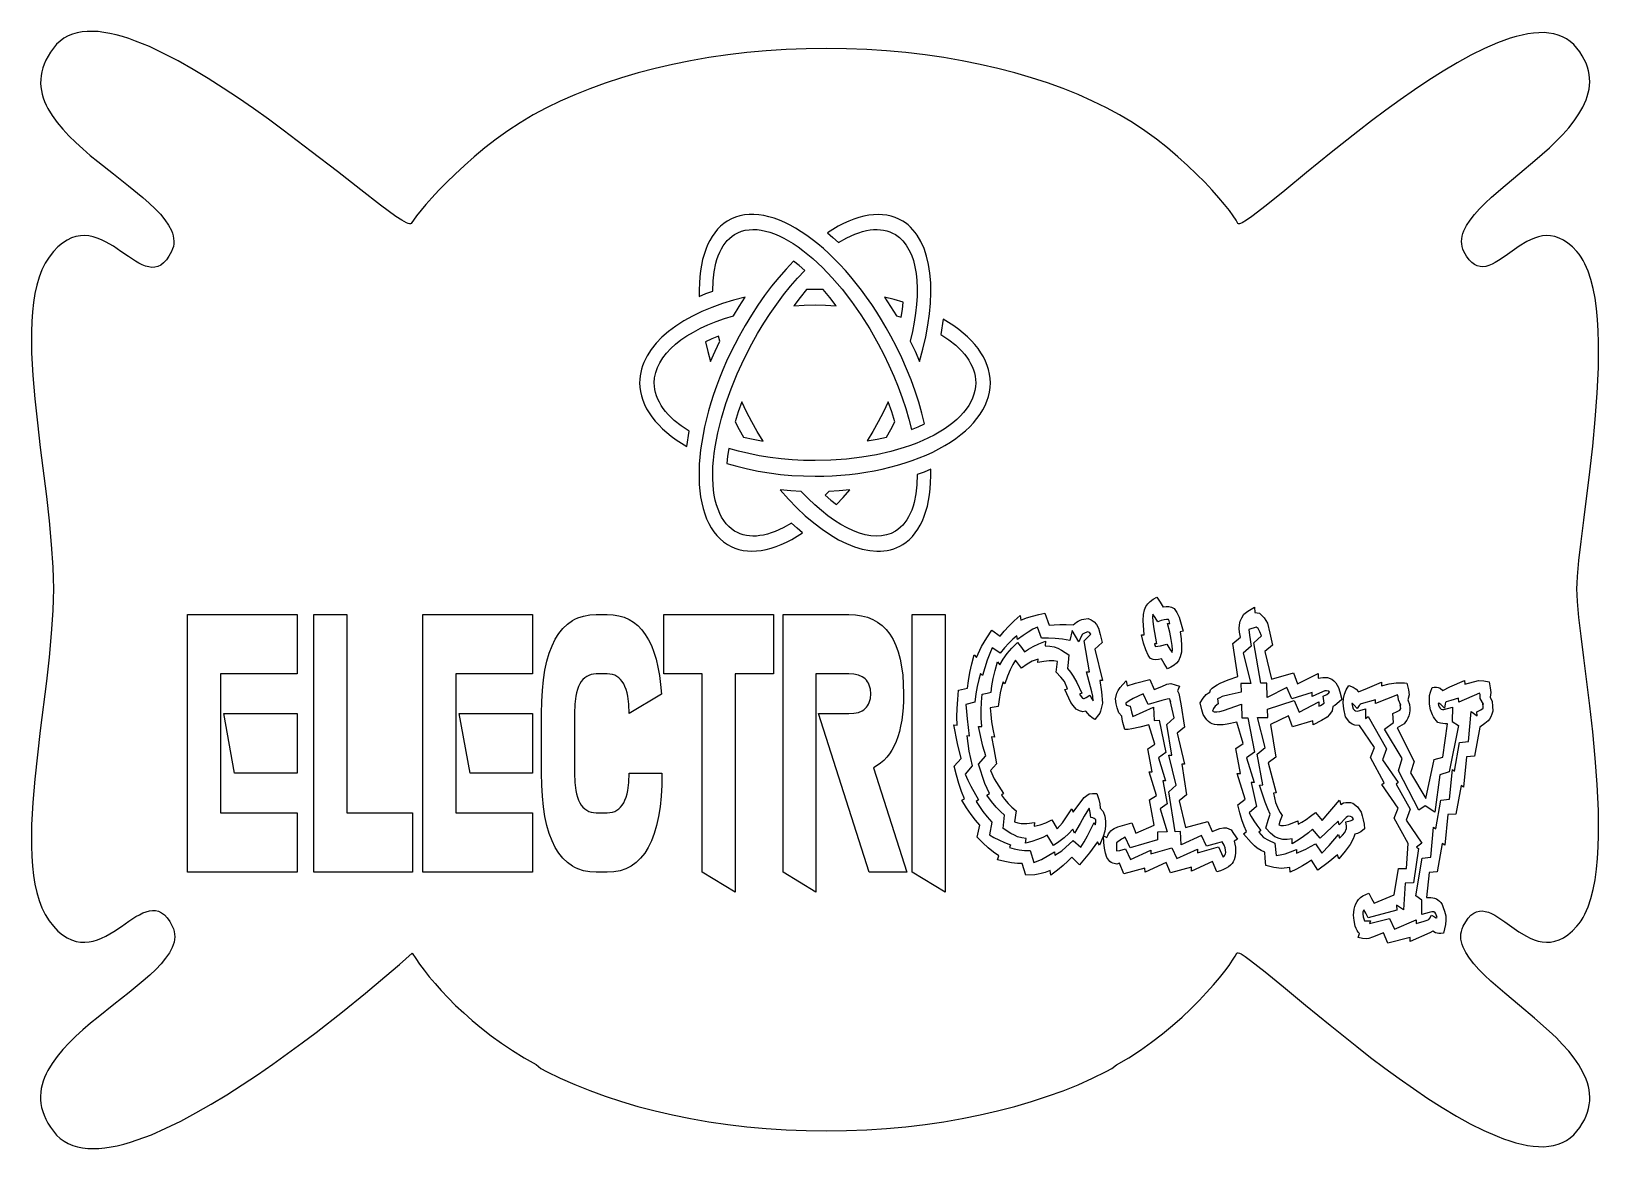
# Model space of a CAD drawing. Extents: x -15 to 1051, y 18 to 778.
import ezdxf

# ---------------------------------------------------------------- set-up
doc = ezdxf.new("R2010")
doc.units = 0

msp = doc.modelspace()

# ---------------------------------------------------------------- linework, layer by layer
at = {"layer": 'Sign'}
for p, q in [((2.137599, 768.840177), (-0.057933, 766.267)), ((4.542418, 771.062878), (2.137599, 768.840177)), ((7.148865, 772.945249), (4.542418, 771.062878)), ((9.949277, 774.497433), (7.148865, 772.945249)), ((12.935995, 775.729576), (9.949277, 774.497433)), ((16.101356, 776.651824), (12.935995, 775.729576)), ((19.4377, 777.274321), (16.101356, 776.651824)), ((22.937366, 777.607213), (19.4377, 777.274321)), ((26.592693, 777.660644), (22.937366, 777.607213)), ((30.39602, 777.44476), (26.592693, 777.660644)), ((34.339687, 776.969705), (30.39602, 777.44476)), ((38.416031, 776.245625), (34.339687, 776.969705)), ((42.617393, 775.282664), (38.416031, 776.245625)), ((46.936111, 774.090969), (42.617393, 775.282664)), ((51.364524, 772.680684), (46.936111, 774.090969)), ((55.894972, 771.061953), (51.364524, 772.680684)), ((65.231326, 767.239737), (55.894972, 771.061953)), ((74.883886, 762.705483), (65.231326, 767.239737)), ((981.843719, 769.827641), (972.943659, 765.964554)), ((986.16796, 771.47475), (981.843719, 769.827641)), ((990.398753, 772.918978), (986.16796, 771.47475)), ((994.528904, 774.150381), (990.398753, 772.918978)), ((998.551221, 775.159015), (994.528904, 774.150381)), ((1002.458513, 775.934936), (998.551221, 775.159015)), ((1006.243586, 776.468199), (1002.458513, 775.934936)), ((1009.899249, 776.748862), (1006.243586, 776.468199)), ((1013.418309, 776.766979), (1009.899249, 776.748862)), ((1016.793573, 776.512606), (1013.418309, 776.766979)), ((1020.01785, 775.9758), (1016.793573, 776.512606)), ((1023.083947, 775.146617), (1020.01785, 775.9758)), ((1025.984671, 774.015113), (1023.083947, 775.146617)), ((1028.712831, 772.571343), (1025.984671, 774.015113)), ((1031.261234, 770.805363), (1028.712831, 772.571343)), ((1033.622688, 768.70723), (1031.261234, 770.805363)), ((1035.79, 766.267), (1033.622688, 768.70723)), ((-5.122562, 758.118277), (-6.29855, 755.448811)), ((-3.695783, 760.810956), (-5.122562, 758.118277)), ((-2.010233, 763.527111), (-3.695783, 760.810956)), ((-0.057933, 766.267), (-2.010233, 763.527111)), ((-0.057933, 766.267), (-0.057933, 766.267)), ((84.791365, 757.540349), (74.883886, 762.705483)), ((94.892473, 751.825498), (84.791365, 757.540349)), ((433.194472, 757.663231), (420.980625, 755.200625)), ((445.684596, 759.825322), (433.194472, 757.663231)), ((458.434386, 761.678452), (445.684596, 759.825322)), ((471.427234, 763.214172), (458.434386, 761.678452)), ((484.64653, 764.424034), (471.427234, 763.214172)), ((498.075662, 765.299592), (484.64653, 764.424034)), ((511.698022, 765.832396), (498.075662, 765.299592)), ((525.497, 766.014), (511.698022, 765.832396)), ((539.300523, 765.83528), (525.497, 766.014)), ((552.927512, 765.305131), (539.300523, 765.83528)), ((566.361346, 764.432006), (552.927512, 765.305131)), ((579.585406, 763.224359), (566.361346, 764.432006)), ((592.583072, 761.690644), (579.585406, 763.224359)), ((605.337723, 759.839314), (592.583072, 761.690644)), ((617.832739, 757.678823), (605.337723, 759.839314)), ((630.0515, 755.217625), (617.832739, 757.678823)), ((963.756111, 761.409272), (954.338614, 756.241345)), ((972.943659, 765.964554), (963.756111, 761.409272)), ((1037.724915, 763.659265), (1035.79, 766.267)), ((1039.399536, 761.065353), (1037.724915, 763.659265)), ((1040.821641, 758.485279), (1039.399536, 761.065353)), ((1041.999011, 755.919059), (1040.821641, 758.485279)), ((-8.401577, 747.577095), (-8.654208, 744.997881)), ((-7.930078, 750.178481), (-8.401577, 747.577095)), ((-7.231729, 752.802299), (-7.930078, 750.178481)), ((-6.29855, 755.448811), (-7.231729, 752.802299)), ((105.125925, 745.642089), (94.892473, 751.825498)), ((386.162844, 746.0942), (375.220203, 742.514016)), ((397.448201, 749.407662), (386.162844, 746.0942)), ((409.059665, 752.445953), (397.448201, 749.407662)), ((420.980625, 755.200625), (409.059665, 752.445953)), ((641.977386, 752.464173), (630.0515, 755.217625)), ((653.593777, 749.42692), (641.977386, 752.464173)), ((664.884053, 746.114321), (653.593777, 749.42692)), ((675.831594, 742.534828), (664.884053, 746.114321)), ((944.748707, 750.540326), (935.043928, 744.385768)), ((954.338614, 756.241345), (944.748707, 750.540326)), ((1042.939426, 753.366711), (1041.999011, 755.919059)), ((1043.650666, 750.828249), (1042.939426, 753.366711)), ((1044.140512, 748.303691), (1043.650666, 750.828249)), ((1044.416743, 745.793051), (1044.140512, 748.303691)), ((-8.654208, 744.997881), (-8.69595, 742.440579)), ((-8.69595, 742.440579), (-8.534783, 739.904928)), ((-8.534783, 739.904928), (-8.178689, 737.390667)), ((-8.178689, 737.390667), (-7.635646, 734.897537)), ((115.430431, 739.071284), (105.125925, 745.642089)), ((125.744705, 732.194242), (115.430431, 739.071284)), ((364.636888, 738.675555), (354.42951, 734.587268)), ((375.220203, 742.514016), (364.636888, 738.675555)), ((686.419779, 738.696896), (675.831594, 742.534828)), ((696.631988, 734.608979), (686.419779, 738.696896)), ((925.281817, 737.857221), (915.519911, 731.03424)), ((935.043928, 744.385768), (925.281817, 737.857221)), ((1042.865979, 733.449211), (1043.54112, 735.890011)), ((1043.54112, 735.890011), (1044.041548, 738.344812)), ((1044.041548, 738.344812), (1044.359481, 740.813596)), ((1044.359481, 740.813596), (1044.487139, 743.296348)), ((1044.487139, 743.296348), (1044.416743, 745.793051)), ((-7.635646, 734.897537), (-6.913637, 732.425277)), ((-6.913637, 732.425277), (-6.02064, 729.973626)), ((-6.02064, 729.973626), (-4.964636, 727.542324)), ((-4.964636, 727.542324), (-3.753606, 725.131109)), ((-3.753606, 725.131109), (-0.898388, 720.367904)), ((136.007458, 725.092125), (125.744705, 732.194242)), ((146.157404, 717.846093), (136.007458, 725.092125)), ((335.209, 725.695), (326.15985, 720.807522)), ((344.614677, 730.2576), (335.209, 725.695)), ((354.42951, 734.587268), (344.614677, 730.2576)), ((706.451602, 730.279529), (696.631988, 734.608979)), ((715.862, 725.717), (706.451602, 730.279529)), ((724.900691, 720.829199), (715.862, 725.717)), ((915.519911, 731.03424), (905.81575, 723.996375)), ((1037.141856, 721.455779), (1039.870068, 726.210974)), ((1039.870068, 726.210974), (1042.023903, 731.022428)), ((1042.023903, 731.022428), (1042.865979, 733.449211)), ((-0.898388, 720.367904), (2.481172, 715.681926)), ((2.481172, 715.681926), (6.321232, 711.07109)), ((156.133254, 710.537306), (146.157404, 717.846093)), ((317.422219, 715.549629), (309.023588, 709.999945)), ((326.15985, 720.807522), (317.422219, 715.549629)), ((733.599557, 715.570736), (724.900691, 720.829199)), ((741.932976, 710.020268), (733.599557, 715.570736)), ((896.226872, 716.823179), (886.810816, 709.594204)), ((905.81575, 723.996375), (896.226872, 716.823179)), ((1030.211266, 712.114685), (1033.901509, 716.756973)), ((1033.901509, 716.756973), (1037.141856, 721.455779)), ((6.321232, 711.07109), (10.557949, 706.533314)), ((10.557949, 706.533314), (15.12748, 702.066514)), ((175.317515, 696.056111), (156.133254, 710.537306)), ((300.991437, 704.237094), (293.353248, 698.3397)), ((309.023588, 709.999945), (300.991437, 704.237094)), ((749.875328, 704.256453), (741.932976, 710.020268)), ((757.40099, 698.357948), (749.875328, 704.256453)), ((886.810816, 709.594204), (868.727324, 695.287127)), ((1021.730057, 703.00018), (1026.133369, 707.529044)), ((1026.133369, 707.529044), (1030.211266, 712.114685)), ((15.12748, 702.066514), (19.965983, 697.668605)), ((19.965983, 697.668605), (25.009615, 693.337503)), ((25.009615, 693.337503), (30.194533, 689.071125)), ((193.069942, 682.297826), (175.317515, 696.056111)), ((293.353248, 698.3397), (286.1365, 692.386387)), ((764.484342, 692.403412), (757.40099, 698.357948)), ((868.727324, 695.287127), (852.025584, 681.71156)), ((1007.190041, 689.75554), (1017.063572, 698.528222)), ((1017.063572, 698.528222), (1021.730057, 703.00018)), ((30.194533, 689.071125), (40.732861, 680.724204)), ((208.900232, 669.911734), (193.069942, 682.297826)), ((279.368674, 686.455779), (273.07725, 680.6265)), ((286.1365, 692.386387), (279.368674, 686.455779)), ((771.09976, 686.471502), (764.484342, 692.403412)), ((777.221625, 680.640875), (771.09976, 686.471502)), ((997.010702, 681.212034), (1007.190041, 689.75554)), ((40.732861, 680.724204), (51.070224, 672.61117)), ((51.070224, 672.61117), (60.695883, 664.715352)), ((267.289709, 674.977174), (262.033531, 669.586426)), ((273.07725, 680.6265), (267.289709, 674.977174)), ((782.824314, 674.99019), (777.221625, 680.640875)), ((787.882205, 669.598104), (782.824314, 674.99019)), ((852.025584, 681.71156), (837.165906, 669.503922)), ((977.726296, 664.816687), (987.023479, 672.898738)), ((987.023479, 672.898738), (997.010702, 681.212034)), ((60.695883, 664.715352), (65.082218, 660.843689)), ((65.082218, 660.843689), (69.099098, 657.020078)), ((222.318085, 659.547121), (208.900232, 669.911734)), ((257.336197, 664.532878), (253.225187, 659.895156)), ((262.033531, 669.586426), (257.336197, 664.532878)), ((792.369677, 664.543274), (787.882205, 669.598104)), ((796.261109, 659.904359), (792.369677, 664.543274)), ((837.165906, 669.503922), (824.608599, 659.300629)), ((969.617077, 656.966916), (973.49207, 660.862702)), ((973.49207, 660.862702), (977.726296, 664.816687)), ((69.099098, 657.020078), (72.682682, 653.242436)), ((72.682682, 653.242436), (75.769127, 649.508677)), ((232.833198, 651.853271), (222.318085, 659.547121)), ((236.849008, 649.210784), (232.833198, 651.853271)), ((246.872062, 652.181684), (243.194, 647.075)), ((253.225187, 659.895156), (246.872062, 652.181684)), ((460.899903, 650.139987), (458.166, 648.649)), ((463.751554, 651.327857), (460.899903, 650.139987)), ((466.713964, 652.217525), (463.751554, 651.327857)), ((469.780144, 652.813908), (466.713964, 652.217525)), ((472.943107, 653.121923), (469.780144, 652.813908)), ((476.195863, 653.146486), (472.943107, 653.121923)), ((479.531425, 652.892513), (476.195863, 653.146486)), ((482.942804, 652.364922), (479.531425, 652.892513)), ((486.423011, 651.568628), (482.942804, 652.364922)), ((489.965059, 650.508549), (486.423011, 651.568628)), ((493.561957, 649.1896), (489.965059, 650.508549)), ((547.641437, 651.056738), (544.202821, 649.931496)), ((551.011771, 651.936332), (547.641437, 651.056738)), ((554.308427, 652.569432), (551.011771, 651.936332)), ((557.526009, 652.955195), (554.308427, 652.569432)), ((560.65912, 653.092777), (557.526009, 652.955195)), ((563.702364, 652.981334), (560.65912, 653.092777)), ((566.650344, 652.620022), (563.702364, 652.981334)), ((569.497665, 652.007996), (566.650344, 652.620022)), ((572.238928, 651.144414), (569.497665, 652.007996)), ((574.868739, 650.028429), (572.238928, 651.144414)), ((577.3817, 648.6592), (574.868739, 650.028429)), ((799.530879, 655.760017), (796.261109, 659.904359)), ((802.153365, 652.188904), (799.530879, 655.760017)), ((804.102946, 649.269679), (802.153365, 652.188904)), ((814.813973, 651.7381), (811.096511, 649.146001)), ((824.608599, 659.300629), (814.813973, 651.7381)), ((963.193746, 649.350459), (966.163555, 653.129459)), ((966.163555, 653.129459), (969.617077, 656.966916)), ((75.769127, 649.508677), (78.294591, 645.81672)), ((78.294591, 645.81672), (80.195231, 642.164479)), ((80.195231, 642.164479), (80.891291, 640.3526)), ((80.891291, 640.3526), (81.407204, 638.54987)), ((239.95527, 647.479469), (236.849008, 649.210784)), ((241.148168, 646.980865), (239.95527, 647.479469)), ((242.090697, 646.740488), (241.148168, 646.980865)), ((242.775194, 646.768485), (242.090697, 646.740488)), ((243.194, 647.075), (242.775194, 646.768485)), ((449.581173, 640.726813), (447.813534, 638.187161)), ((451.502251, 643.048224), (449.581173, 640.726813)), ((453.574756, 645.145993), (451.502251, 643.048224)), ((455.796677, 647.014719), (453.574756, 645.145993)), ((458.166, 648.649), (455.796677, 647.014719)), ((458.166, 648.649), (458.166, 648.649)), ((461.362561, 638.271657), (463.13341, 639.48189)), ((463.13341, 639.48189), (465.418119, 640.71246)), ((465.418119, 640.71246), (467.81367, 641.666958)), ((467.81367, 641.666958), (470.313926, 642.350058)), ((470.313926, 642.350058), (472.912753, 642.766434)), ((472.912753, 642.766434), (475.604015, 642.920758)), ((475.604015, 642.920758), (478.381575, 642.817703)), ((478.381575, 642.817703), (481.239298, 642.461942)), ((481.239298, 642.461942), (484.171048, 641.858148)), ((484.171048, 641.858148), (487.170689, 641.010995)), ((487.170689, 641.010995), (490.232086, 639.925156)), ((490.232086, 639.925156), (493.349102, 638.605303)), ((497.206719, 647.616698), (493.561957, 649.1896)), ((500.892356, 645.79476), (497.206719, 647.616698)), ((504.611878, 643.728703), (500.892356, 645.79476)), ((508.358299, 641.423441), (504.611878, 643.728703)), ((512.124629, 638.883894), (508.358299, 641.423441)), ((529.873475, 642.990917), (526.1744, 640.65009)), ((526.1744, 640.65009), (529.981191, 637.433276)), ((533.531252, 645.090315), (529.873475, 642.990917)), ((537.142332, 646.94744), (533.531252, 645.090315)), ((540.701321, 648.561449), (537.142332, 646.94744)), ((539.412049, 637.249278), (544.884696, 639.744922)), ((544.202821, 649.931496), (540.701321, 648.561449)), ((544.884696, 639.744922), (547.544182, 640.723367)), ((547.544182, 640.723367), (550.148102, 641.521614)), ((550.148102, 641.521614), (552.693197, 642.139205)), ((552.693197, 642.139205), (555.17621, 642.57568)), ((555.17621, 642.57568), (557.593885, 642.830579)), ((557.593885, 642.830579), (559.942963, 642.903442)), ((559.942963, 642.903442), (562.220189, 642.793811)), ((562.220189, 642.793811), (564.422304, 642.501226)), ((564.422304, 642.501226), (566.546052, 642.025226)), ((566.546052, 642.025226), (568.588176, 641.365353)), ((568.588176, 641.365353), (570.545417, 640.521148)), ((570.545417, 640.521148), (572.41452, 639.49215)), ((572.41452, 639.49215), (575.130163, 637.517005)), ((579.262017, 647.398873), (577.3817, 648.6592)), ((581.047802, 645.996278), (579.262017, 647.398873)), ((582.73868, 644.454535), (581.047802, 645.996278)), ((584.334277, 642.776765), (582.73868, 644.454535)), ((585.834219, 640.966089), (584.334277, 642.776765)), ((587.238134, 639.025629), (585.834219, 640.966089)), ((805.354, 647.081), (804.102946, 649.269679)), ((805.705602, 646.772234), (805.354, 647.081)), ((806.308986, 646.7379), (805.705602, 646.772234)), ((807.156962, 646.968053), (806.308986, 646.7379)), ((808.242336, 647.452751), (807.156962, 646.968053)), ((811.096511, 649.146001), (808.242336, 647.452751)), ((957.809001, 638.365501), (958.293921, 640.159562)), ((958.293921, 640.159562), (958.954229, 641.968351)), ((958.954229, 641.968351), (960.769891, 645.630047)), ((960.769891, 645.630047), (963.193746, 649.350459)), ((3.080585, 631.115554), (-0.058, 627.911)), ((6.188518, 633.70164), (3.080585, 631.115554)), ((9.264811, 635.710429), (6.188518, 633.70164)), ((12.308476, 637.183095), (9.264811, 635.710429)), ((15.318526, 638.160809), (12.308476, 637.183095)), ((18.293971, 638.684743), (15.318526, 638.160809)), ((21.233825, 638.796071), (18.293971, 638.684743)), ((24.137098, 638.535964), (21.233825, 638.796071)), ((27.002804, 637.945595), (24.137098, 638.535964)), ((29.829953, 637.066135), (27.002804, 637.945595)), ((32.617558, 635.938758), (29.829953, 637.066135)), ((35.364631, 634.604636), (32.617558, 635.938758)), ((40.733227, 631.480844), (35.364631, 634.604636)), ((45.927837, 628.024137), (40.733227, 631.480844)), ((81.005255, 629.664315), (80.2727, 627.911)), ((81.509781, 631.425215), (81.005255, 629.664315)), ((81.407204, 638.54987), (81.73499, 636.756026)), ((81.794259, 633.193959), (81.509781, 631.425215)), ((81.73499, 636.756026), (81.866669, 634.97081)), ((81.866669, 634.97081), (81.794259, 633.193959)), ((443.451377, 629.312781), (442.317618, 625.954184)), ((444.746624, 632.474744), (443.451377, 629.312781)), ((446.201347, 635.434671), (444.746624, 632.474744)), ((447.813534, 638.187161), (446.201347, 635.434671)), ((453.009889, 627.47534), (454.125199, 629.679374)), ((454.125199, 629.679374), (455.352904, 631.725862)), ((455.352904, 631.725862), (456.691747, 633.611569)), ((456.691747, 633.611569), (458.140475, 635.333261)), ((458.140475, 635.333261), (459.697831, 636.887702)), ((459.697831, 636.887702), (461.362561, 638.271657)), ((493.349102, 638.605303), (496.515603, 637.05611)), ((496.515603, 637.05611), (499.725451, 635.282249)), ((499.725451, 635.282249), (502.972512, 633.288394)), ((502.972512, 633.288394), (506.250649, 631.079218)), ((506.250649, 631.079218), (509.553727, 628.659394)), ((515.903879, 636.114976), (512.124629, 638.883894)), ((519.689062, 633.121604), (515.903879, 636.114976)), ((523.473189, 629.908695), (519.689062, 633.121604)), ((527.249272, 626.481165), (523.473189, 629.908695)), ((529.981191, 637.433276), (533.75622, 634.03836)), ((533.75622, 634.03836), (539.412049, 637.249278)), ((575.130163, 637.517005), (577.577465, 635.13142)), ((577.577465, 635.13142), (579.754344, 632.350352)), ((579.754344, 632.350352), (581.658719, 629.188756)), ((581.658719, 629.188756), (583.28851, 625.66159)), ((589.756382, 634.767841), (587.238134, 639.025629)), ((591.886033, 630.028368), (589.756382, 634.767841)), ((593.624094, 624.83218), (591.886033, 630.028368)), ((957.396449, 634.821626), (957.507251, 636.586184)), ((957.484376, 633.071845), (957.396449, 634.821626)), ((957.778811, 631.336856), (957.484376, 633.071845)), ((957.507251, 636.586184), (957.809001, 638.365501)), ((958.287536, 629.616676), (957.778811, 631.336856)), ((959.01833, 627.91132), (958.287536, 629.616676)), ((996.58528, 631.641911), (991.70078, 628.26142)), ((1001.648184, 634.688988), (996.58528, 631.641911)), ((1004.246613, 635.986724), (1001.648184, 634.688988)), ((1006.889733, 637.08018), (1004.246613, 635.986724)), ((1009.577576, 637.929046), (1006.889733, 637.08018)), ((1012.310171, 638.493014), (1009.577576, 637.929046)), ((1015.087548, 638.731774), (1012.310171, 638.493014)), ((1017.909737, 638.605017), (1015.087548, 638.731774)), ((1020.77677, 638.072435), (1017.909737, 638.605017)), ((1023.688675, 637.093718), (1020.77677, 638.072435)), ((1026.645483, 635.628557), (1023.688675, 637.093718)), ((1029.647225, 633.636643), (1026.645483, 635.628557)), ((1032.693931, 631.077667), (1029.647225, 633.636643)), ((1035.78563, 627.91132), (1032.693931, 631.077667)), ((-5.601405, 619.97398), (-7.828005, 615.375982)), ((-3.017562, 624.159432), (-5.601405, 619.97398)), ((-0.058, 627.911), (-3.017562, 624.159432)), ((50.940558, 624.563896), (45.927837, 628.024137)), ((55.763483, 621.429497), (50.940558, 624.563896)), ((58.101303, 620.08742), (55.763483, 621.429497)), ((60.38871, 618.95032), (58.101303, 620.08742)), ((62.624716, 618.05937), (60.38871, 618.95032)), ((64.808333, 617.455742), (62.624716, 618.05937)), ((72.99915, 618.737901), (71.03497, 617.780516)), ((74.906002, 620.188469), (72.99915, 618.737901)), ((76.754536, 622.173393), (74.906002, 620.188469)), ((78.543765, 624.733846), (76.754536, 622.173393)), ((80.2727, 627.911), (78.543765, 624.733846)), ((440.542614, 618.668697), (439.905393, 614.752609)), ((441.34736, 622.404356), (440.542614, 618.668697)), ((442.317618, 625.954184), (441.34736, 622.404356)), ((449.163174, 614.20522), (450.350872, 619.950318)), ((450.350872, 619.950318), (451.12147, 622.607577)), ((451.12147, 622.607577), (452.008227, 625.116996)), ((452.008227, 625.116996), (453.009889, 627.47534)), ((503.25843, 621.43098), (498.157426, 616.030529)), ((506.98741, 618.44563), (503.25843, 621.43098)), ((510.85048, 615.05814), (506.98741, 618.44563)), ((509.553727, 628.659394), (516.210163, 623.206494)), ((516.210163, 623.206494), (522.892731, 616.967078)), ((531.010322, 622.843931), (527.249272, 626.481165)), ((534.74935, 619.001909), (531.010322, 622.843931)), ((538.459369, 614.960016), (534.74935, 619.001909)), ((583.28851, 625.66159), (584.641636, 621.783809)), ((584.641636, 621.783809), (585.716015, 617.570369)), ((594.967575, 619.204245), (593.624094, 624.83218)), ((595.913487, 613.169533), (594.967575, 619.204245)), ((960.72927, 624.829763), (959.01833, 627.91132)), ((962.484297, 622.350107), (960.72927, 624.829763)), ((964.283442, 620.432042), (962.484297, 622.350107)), ((966.126735, 619.03526), (964.283442, 620.432042)), ((968.014206, 618.119451), (966.126735, 619.03526)), ((969.945885, 617.644307), (968.014206, 618.119451)), ((976.006475, 618.459771), (973.941989, 617.854776)), ((978.115289, 619.344195), (976.006475, 618.459771)), ((980.268463, 620.467737), (978.115289, 619.344195)), ((982.466026, 621.79009), (980.268463, 620.467737)), ((986.994443, 624.869989), (982.466026, 621.79009)), ((991.70078, 628.26142), (986.994443, 624.869989)), ((1037.294454, 626.084877), (1035.78563, 627.91132)), ((1038.70824, 624.092566), (1037.294454, 626.084877)), ((1040.029268, 621.939712), (1038.70824, 624.092566)), ((1041.259821, 619.63164), (1040.029268, 621.939712)), ((1043.458621, 614.571144), (1041.259821, 619.63164)), ((-9.715843, 610.386776), (-11.283394, 605.027701)), ((-7.828005, 615.375982), (-9.715843, 610.386776)), ((66.938573, 617.180609), (64.808333, 617.455742)), ((69.014448, 617.275143), (66.938573, 617.180609)), ((71.03497, 617.780516), (69.014448, 617.275143)), ((439.437709, 610.661493), (439.141574, 606.400752)), ((439.905393, 614.752609), (439.437709, 610.661493)), ((448.23691, 601.08329), (448.455173, 607.907584)), ((448.455173, 607.907584), (449.163174, 614.20522)), ((493.158134, 610.308752), (488.275882, 604.28673)), ((498.157426, 616.030529), (493.158134, 610.308752)), ((501.122231, 604.27721), (505.947633, 609.837468)), ((505.947633, 609.837468), (510.85048, 615.05814)), ((522.892731, 616.967078), (529.552347, 609.978531)), ((529.552347, 609.978531), (536.139923, 602.278237)), ((542.133389, 610.723168), (538.459369, 614.960016)), ((545.764422, 606.296283), (542.133389, 610.723168)), ((585.716015, 617.570369), (586.509568, 613.036227)), ((586.509568, 613.036227), (587.020213, 608.196338)), ((587.020213, 608.196338), (587.245869, 603.06566)), ((596.458838, 606.753012), (595.913487, 613.169533)), ((971.921803, 617.569519), (969.945885, 617.644307)), ((973.941989, 617.854776), (971.921803, 617.569519)), ((1045.322887, 608.953678), (1043.458621, 614.571144)), ((1046.870866, 602.821843), (1045.322887, 608.953678)), ((-12.549138, 599.320096), (-13.531553, 593.285298)), ((-11.283394, 605.027701), (-12.549138, 599.320096)), ((439.141574, 606.400752), (439.019, 601.975787)), ((439.019, 601.975787), (439.072, 597.392)), ((439.072, 597.392), (443.589992, 599.296843)), ((443.589992, 599.296843), (448.23691, 601.08329)), ((470.3968, 596.91171), (462.406501, 594.878097)), ((466.305925, 590.651229), (470.39688, 596.91171)), ((470.39688, 596.91171), (470.3968, 596.91171)), ((483.526, 597.985539), (478.923815, 591.42626)), ((488.275882, 604.28673), (483.526, 597.985539)), ((491.772605, 592.2332), (496.391484, 598.401182)), ((496.391484, 598.401182), (501.122231, 604.27721)), ((512.10057, 602.019037), (507.660741, 596.69401)), ((517.77123, 602.170172), (512.10057, 602.019037)), ((523.36719, 602.04406), (517.77123, 602.170172)), ((527.797861, 596.705259), (523.36719, 602.04406)), ((536.139923, 602.278237), (542.606374, 593.903582)), ((549.345481, 601.684275), (545.764422, 606.296283)), ((552.869576, 596.892062), (549.345481, 601.684275)), ((556.329718, 591.924561), (552.869576, 596.892062)), ((571.553245, 595.234074), (565.1282, 596.82383)), ((565.1282, 596.82383), (569.190261, 590.593674)), ((587.184456, 597.659148), (586.833893, 591.991758)), ((587.245869, 603.06566), (587.184456, 597.659148)), ((596.335896, 592.874418), (596.600638, 599.97965)), ((596.600638, 599.97965), (596.458838, 606.753012)), ((1048.120806, 596.218239), (1046.870866, 602.821843)), ((-14.249116, 586.944647), (-14.720305, 580.31948)), ((-13.531553, 593.285298), (-14.249116, 586.944647)), ((440.784862, 587.12566), (434.423398, 584.041794)), ((447.581733, 589.969828), (440.784862, 587.12566)), ((454.795212, 592.559055), (447.581733, 589.969828)), ((462.406501, 594.878097), (454.795212, 592.559055)), ((462.36179, 584.20411), (466.305925, 590.651229)), ((478.923815, 591.42626), (474.484656, 584.629971)), ((487.282804, 585.797079), (491.772605, 592.2332)), ((507.660741, 596.69401), (503.27987, 591.054837)), ((503.27987, 591.054837), (510.507355, 591.436689)), ((510.507355, 591.436689), (517.77127, 591.584933)), ((517.77127, 591.584933), (524.989719, 591.43307)), ((524.989719, 591.43307), (532.17167, 591.050507)), ((532.1716, 591.05056), (527.797861, 596.705259)), ((532.17167, 591.050507), (532.1716, 591.05056)), ((542.606374, 593.903582), (548.902613, 584.891949)), ((559.718921, 586.786688), (556.329718, 591.924561)), ((563.030194, 581.483359), (559.718921, 586.786688)), ((569.190261, 590.593674), (573.09285, 584.20343)), ((577.7897, 593.4438), (571.553245, 595.234074)), ((576.40607, 583.251588), (577.22779, 588.510078)), ((577.22779, 588.510078), (577.78968, 593.443768)), ((577.78968, 593.443768), (577.7897, 593.4438)), ((586.192099, 586.078448), (585.256992, 579.934172)), ((586.833893, 591.991758), (586.192099, 586.078448)), ((595.661623, 585.462283), (596.335896, 592.874418)), ((1049.090955, 589.185467), (1048.120806, 596.218239)), ((1049.799558, 581.766128), (1049.090955, 589.185467)), ((-14.720305, 580.31948), (-14.963599, 573.431137)), ((423.081883, 577.215947), (418.13943, 573.504454)), ((428.516139, 580.733476), (423.081883, 577.215947)), ((434.423398, 584.041794), (428.516139, 580.733476)), ((435.110279, 573.204866), (439.891827, 575.715072)), ((439.891827, 575.715072), (445.018868, 578.079497)), ((445.018868, 578.079497), (450.480286, 580.288744)), ((450.480286, 580.288744), (456.264965, 582.333415)), ((456.264965, 582.333415), (462.36179, 584.20411)), ((470.223851, 577.617752), (466.15673, 570.41068)), ((474.484656, 584.629971), (470.223851, 577.617752)), ((478.75928, 572.215683), (482.939292, 579.116634)), ((482.939292, 579.116634), (487.282804, 585.797079)), ((548.902613, 584.891949), (554.979554, 575.280724)), ((566.25655, 576.019491), (563.030194, 581.483359)), ((569.391, 570.4), (566.25655, 576.019491)), ((573.09285, 584.20343), (576.40607, 583.251588)), ((585.256992, 579.934172), (584.026493, 573.573887)), ((593.072518, 569.817183), (594.574827, 577.768215)), ((594.574827, 577.768215), (595.661623, 585.462283)), ((604.8692, 581.9072), (603.28691, 571.6044)), ((608.621256, 579.664197), (604.8692, 581.9072)), ((612.156438, 577.338591), (608.621256, 579.664197)), ((615.471361, 574.934938), (612.156438, 577.338591)), ((1050.264864, 574.002822), (1049.799558, 581.766128)), ((-14.963599, 573.431137), (-14.997475, 566.300956)), ((-14.997475, 566.300956), (-14.840412, 558.950275)), ((409.805123, 565.560545), (406.450867, 561.358618)), ((413.707577, 569.614238), (409.805123, 565.560545)), ((418.13943, 573.504454), (413.707577, 569.614238)), ((419.661322, 561.894205), (422.949745, 564.893549)), ((422.949745, 564.893549), (426.628123, 567.784706)), ((426.628123, 567.784706), (430.685339, 570.558278)), ((430.685339, 570.558278), (435.110279, 573.204866)), ((443.234906, 566.63556), (443.2349, 566.6355)), ((443.2349, 566.6355), (444.89804, 559.985534)), ((447.525786, 568.58389), (443.234906, 566.63556)), ((452.210566, 570.45489), (447.525786, 568.58389)), ((449.851075, 560.125256), (453.09355, 566.9216)), ((453.09355, 566.9216), (452.210566, 570.45489)), ((466.15673, 570.41068), (463.15662, 564.708543)), ((469.570126, 555.021927), (474.75998, 565.11804)), ((474.75998, 565.11804), (478.75928, 572.215683)), ((554.979554, 575.280724), (560.78811, 565.10729)), ((560.78811, 565.10729), (564.557174, 557.868018)), ((573.215147, 563.043426), (569.391, 570.4)), ((584.026493, 573.573887), (582.49852, 567.01255)), ((582.49852, 567.01255), (585.766455, 560.149451)), ((591.151706, 561.634155), (593.072518, 569.817183)), ((603.28691, 571.6044), (608.72434, 567.990848)), ((608.72434, 567.990848), (613.488852, 564.188707)), ((618.56264, 572.457797), (615.471361, 574.934938)), ((621.426893, 569.911725), (618.56264, 572.457797)), ((624.060734, 567.30128), (621.426893, 569.911725)), ((626.460779, 564.63102), (624.060734, 567.30128)), ((1050.50512, 565.938149), (1050.264864, 574.002822)), ((1050.538574, 557.614711), (1050.50512, 565.938149)), ((-14.840412, 558.950275), (-14.510888, 551.400433)), ((403.663607, 557.023701), (401.462142, 552.571037)), ((406.450867, 561.358618), (403.663607, 557.023701)), ((412.246935, 552.341032), (414.298801, 555.608548)), ((414.298801, 555.608548), (416.773969, 558.796072)), ((416.773969, 558.796072), (419.661322, 561.894205)), ((444.89804, 559.985534), (446.81845, 553.2618)), ((446.81845, 553.2618), (449.851075, 560.125256)), ((460.328948, 558.99941), (457.674215, 553.292186)), ((463.15662, 564.708543), (460.328948, 558.99941)), ((464.884944, 544.840435), (469.570126, 555.021927)), ((564.557174, 557.868018), (568.076019, 550.560338)), ((576.784083, 555.605547), (573.215147, 563.043426)), ((580.088342, 548.11105), (576.784083, 555.605547)), ((585.766455, 560.149451), (588.8093, 553.24415)), ((588.8094, 553.2441), (591.151706, 561.634155)), ((613.488852, 564.188707), (617.564431, 560.220182)), ((617.564431, 560.220182), (619.338867, 558.180465)), ((619.338867, 558.180465), (620.935063, 556.107479)), ((620.935063, 556.107479), (622.351019, 554.004)), ((628.623645, 561.905502), (626.460779, 564.63102)), ((630.545947, 559.129284), (628.623645, 561.905502)), ((632.224301, 556.306924), (630.545947, 559.129284)), ((633.655322, 553.442979), (632.224301, 556.306924)), ((1050.383472, 549.075108), (1050.538574, 557.614711)), ((-14.510888, 551.400433), (-14.027379, 543.672769)), ((-14.027379, 543.672769), (-12.672325, 527.769325)), ((399.299431, 545.704615), (398.89179, 543.373448)), ((399.86527, 548.015872), (399.299431, 545.704615)), ((400.586957, 550.305315), (399.86527, 548.015872)), ((401.462142, 552.571037), (400.586957, 550.305315)), ((408.742297, 542.152513), (409.457567, 545.603616)), ((409.457567, 545.603616), (410.629485, 549.002922)), ((410.629485, 549.002922), (412.246935, 552.341032)), ((455.192924, 547.59578), (452.885576, 541.919098)), ((457.674215, 553.292186), (455.192924, 547.59578)), ((460.728576, 534.646872), (464.884944, 544.840435)), ((568.076019, 550.560338), (571.333892, 543.212038)), ((583.118453, 540.584617), (580.088342, 548.11105)), ((588.8093, 553.24415), (588.8094, 553.2441)), ((622.351019, 554.004), (623.584732, 551.872804)), ((623.584732, 551.872804), (624.634201, 549.716666)), ((624.634201, 549.716666), (625.497423, 547.538362)), ((625.497423, 547.538362), (626.172397, 545.340668)), ((626.172397, 545.340668), (626.657121, 543.126359)), ((634.835627, 550.542007), (633.655322, 553.442979)), ((635.761832, 547.608565), (634.835627, 550.542007)), ((636.430551, 544.647211), (635.761832, 547.608565)), ((636.838402, 541.662504), (636.430551, 544.647211)), ((1050.058062, 540.361941), (1050.383472, 549.075108)), ((398.644696, 541.024278), (398.5605, 538.65901)), ((398.5605, 538.65901), (398.704119, 535.655501)), ((398.89179, 543.373448), (398.644696, 541.024278)), ((398.704119, 535.655501), (399.111991, 532.670789)), ((408.49479, 538.65901), (408.742297, 542.152513)), ((408.593007, 536.419751), (408.49479, 538.65901)), ((408.885487, 534.191556), (408.593007, 536.419751)), ((409.370227, 531.9772), (408.885487, 534.191556)), ((450.752674, 536.271048), (448.794718, 530.660535)), ((452.885576, 541.919098), (450.752674, 536.271048)), ((457.125167, 524.514548), (460.728576, 534.646872)), ((571.333892, 543.212038), (574.320044, 535.850908)), ((574.320044, 535.850908), (577.023723, 528.504739)), ((585.86495, 533.050933), (583.118453, 540.584617)), ((588.318364, 525.534683), (585.86495, 533.050933)), ((626.513081, 533.427915), (625.850235, 530.84343)), ((626.913509, 536.034551), (626.513081, 533.427915)), ((626.657121, 543.126359), (626.949592, 540.898211)), ((627.04781, 538.659), (626.913509, 536.034551)), ((626.949592, 540.898211), (627.04781, 538.659)), ((636.398461, 532.381698), (636.835291, 535.509662)), ((636.835291, 535.509662), (636.9818, 538.659)), ((636.982, 538.659), (636.838402, 541.662504)), ((636.9818, 538.659), (636.982, 538.659)), ((1049.58059, 531.517809), (1050.058062, 540.361941)), ((-12.672325, 527.769325), (-10.923073, 511.410652)), ((399.111991, 532.670789), (399.780733, 529.709432)), ((399.780733, 529.709432), (400.706961, 526.775987)), ((400.706961, 526.775987), (401.887289, 523.875012)), ((401.887289, 523.875012), (403.318335, 521.011065)), ((410.045225, 529.77946), (409.370227, 531.9772)), ((410.908479, 527.601111), (410.045225, 529.77946)), ((411.957987, 525.44493), (410.908479, 527.601111)), ((413.191747, 523.313692), (411.957987, 525.44493)), ((414.607757, 521.210173), (413.191747, 523.313692)), ((447.01221, 525.096468), (445.405653, 519.587753)), ((448.794718, 530.660535), (447.01221, 525.096468)), ((454.098861, 514.516774), (457.125167, 524.514548)), ((467.9891, 525.7369), (465.580012, 518.873594)), ((467.98914, 525.73692), (467.9891, 525.7369)), ((471.269173, 518.918335), (467.98914, 525.73692)), ((567.60773, 525.82886), (564.304351, 518.968616)), ((570.000589, 518.966738), (567.60773, 525.82886)), ((577.023723, 528.504739), (579.434177, 521.20132)), ((590.469227, 518.06055), (588.318364, 525.534683)), ((622.324292, 523.266259), (620.648877, 520.813757)), ((623.752131, 525.758263), (622.324292, 523.266259)), ((624.928682, 528.285433), (623.752131, 525.758263)), ((625.850235, 530.84343), (624.928682, 528.285433)), ((631.828883, 520.187711), (633.386522, 523.178116)), ((633.386522, 523.178116), (634.670029, 526.21072)), ((634.670029, 526.21072), (635.675358, 529.280316)), ((635.675358, 529.280316), (636.398461, 532.381698)), ((1048.242455, 513.607057), (1049.58059, 531.517809)), ((403.318335, 521.011065), (404.996714, 518.188703)), ((404.996714, 518.188703), (406.919041, 515.412485)), ((406.919041, 515.412485), (409.081933, 512.686967)), ((409.081933, 512.686967), (411.482004, 510.016708)), ((416.204015, 519.137148), (414.607757, 521.210173)), ((417.978519, 517.097395), (416.204015, 519.137148)), ((422.054256, 513.128804), (417.978519, 517.097395)), ((426.818952, 509.326607), (422.054256, 513.128804)), ((443.975547, 514.143297), (442.722396, 508.772008)), ((445.405653, 519.587753), (443.975547, 514.143297)), ((451.673802, 504.726859), (454.098861, 514.516774)), ((465.580012, 518.873594), (463.45614, 512.1157)), ((463.45614, 512.1157), (466.15162, 506.88883)), ((474.75496, 512.18142), (471.269173, 518.918335)), ((478.507394, 505.55261), (474.75496, 512.18142)), ((560.79289, 512.19156), (557.060243, 505.606495)), ((564.304351, 518.968616), (560.79289, 512.19156)), ((569.39618, 506.89896), (572.10868, 512.20726)), ((572.10868, 512.20726), (570.000589, 518.966738)), ((579.434177, 521.20132), (581.540657, 513.96844)), ((581.540657, 513.96844), (583.33241, 506.83389)), ((592.30807, 510.65322), (590.469227, 518.06055)), ((611.545642, 511.485543), (608.687991, 509.295628)), ((614.174266, 513.736652), (611.545642, 511.485543)), ((616.570154, 516.044615), (614.174266, 513.736652)), ((618.729594, 518.405097), (616.570154, 516.044615)), ((620.648877, 520.813757), (618.729594, 518.405097)), ((622.937966, 508.752182), (625.551655, 511.521739)), ((625.551655, 511.521739), (627.907403, 514.354316)), ((627.907403, 514.354316), (630.001161, 517.244709)), ((630.001161, 517.244709), (631.828883, 520.187711)), ((1046.515044, 495.683658), (1048.242455, 513.607057)), ((-10.923073, 511.410652), (-8.927447, 494.767459)), ((411.482004, 510.016708), (414.115872, 507.406264)), ((414.115872, 507.406264), (416.980151, 504.860195)), ((416.980151, 504.860195), (420.071458, 502.383057)), ((420.071458, 502.383057), (423.386408, 499.979409)), ((432.25659, 505.71301), (426.818952, 509.326607)), ((430.6737, 495.41081), (432.25659, 505.71301)), ((441.6467, 503.482792), (440.748961, 498.284557)), ((442.722396, 508.772008), (441.6467, 503.482792)), ((449.874134, 495.218112), (451.673802, 504.726859)), ((466.15162, 506.88883), (469.10978, 501.73166)), ((469.10978, 501.73166), (475.657706, 500.297209)), ((482.43148, 499.07422), (478.507394, 505.55261)), ((557.060243, 505.606495), (553.15834, 499.17046)), ((559.941142, 500.379113), (566.4957, 501.79821)), ((566.4957, 501.79821), (569.39618, 506.89896)), ((583.33241, 506.83389), (588.01719, 508.70488)), ((588.01719, 508.70488), (592.30807, 510.65322)), ((595.041318, 501.234666), (591.11473, 499.424895)), ((598.777976, 503.136426), (595.041318, 501.234666)), ((602.300448, 505.116732), (598.777976, 503.136426)), ((605.605023, 507.171245), (602.300448, 505.116732)), ((608.687991, 509.295628), (605.605023, 507.171245)), ((609.984739, 498.408278), (613.589722, 500.873694)), ((613.589722, 500.873694), (616.952952, 503.422954)), ((616.952952, 503.422954), (620.070383, 506.050852)), ((620.070383, 506.050852), (622.937966, 508.752182)), ((-8.927447, 494.767459), (-4.788372, 461.310341)), ((423.386408, 499.979409), (426.921616, 497.653807)), ((426.921616, 497.653807), (430.6737, 495.41081)), ((440.029681, 493.186209), (439.489361, 488.196655)), ((440.748961, 498.284557), (440.029681, 493.186209)), ((448.724002, 486.063844), (449.216367, 490.592087)), ((449.216367, 490.592087), (449.874134, 495.218112)), ((459.13591, 494.06637), (458.3142, 488.80788)), ((465.830521, 492.15248), (459.13591, 494.06637)), ((472.762413, 490.479847), (465.830521, 492.15248)), ((479.903626, 489.052445), (472.762413, 490.479847)), ((475.657706, 500.297209), (482.43148, 499.07422)), ((553.1583, 499.1705), (559.941142, 500.379113)), ((553.15834, 499.17046), (553.1583, 499.1705)), ((569.228307, 491.968028), (559.589307, 489.761752)), ((578.397745, 494.62519), (569.228307, 491.968028)), ((582.783986, 496.11836), (578.397745, 494.62519)), ((587.025967, 497.718861), (582.783986, 496.11836)), ((591.11473, 499.424895), (587.025967, 497.718861)), ((593.321708, 489.530833), (597.782166, 491.578074)), ((597.782166, 491.578074), (602.065706, 493.7498)), ((602.065706, 493.7498), (606.142052, 496.031911)), ((606.142052, 496.031911), (609.984739, 498.408278)), ((1044.544335, 478.088415), (1046.515044, 495.683658)), ((439.128505, 483.324802), (438.947612, 478.579558)), ((439.489361, 488.196655), (439.128505, 483.324802)), ((448.249666, 477.424272), (448.401367, 481.664871)), ((448.401367, 481.664871), (448.724002, 486.063844)), ((458.3142, 488.80788), (457.7523, 483.87419)), ((457.7523, 483.87419), (464.692112, 481.867335)), ((464.692112, 481.867335), (471.842231, 480.114999)), ((471.842231, 480.114999), (479.177861, 478.620789)), ((487.226196, 487.874249), (479.903626, 489.052445)), ((494.702162, 486.949232), (487.226196, 487.874249)), ((502.303561, 486.281369), (494.702162, 486.949232)), ((510.002431, 485.874634), (502.303561, 486.281369)), ((517.77081, 485.733), (510.002431, 485.874634)), ((528.571499, 485.991985), (517.77081, 485.733)), ((539.189248, 486.759355), (528.571499, 485.991985)), ((549.552403, 488.020736), (539.189248, 486.759355)), ((559.589307, 489.761752), (549.552403, 488.020736)), ((557.965586, 478.866825), (563.390875, 479.982302)), ((563.390875, 479.982302), (568.707644, 481.237357)), ((568.707644, 481.237357), (573.906122, 482.629834)), ((573.906122, 482.629834), (578.976539, 484.157576)), ((578.976539, 484.157576), (583.909123, 485.818427)), ((583.909123, 485.818427), (588.694103, 487.610232)), ((588.694103, 487.610232), (593.321708, 489.530833)), ((596.4709, 479.897), (591.952994, 477.9926)), ((596.523909, 475.313178), (596.4709, 479.897)), ((438.947612, 478.579558), (438.947186, 473.96983)), ((438.947186, 473.96983), (439.127727, 469.504524)), ((439.127727, 469.504524), (439.489737, 465.192547)), ((448.267227, 473.347639), (448.249666, 477.424272)), ((448.45238, 469.440567), (448.267227, 473.347639)), ((448.803454, 465.708646), (448.45238, 469.440567)), ((479.177861, 478.620789), (486.674205, 477.388309)), ((486.674205, 477.388309), (494.306468, 476.421165)), ((494.306468, 476.421165), (502.049852, 475.722962)), ((502.049852, 475.722962), (509.879562, 475.297305)), ((509.879562, 475.297305), (517.7708, 475.1478)), ((517.7708, 475.1478), (523.682132, 475.225855)), ((523.682132, 475.225855), (529.553343, 475.458581)), ((529.553343, 475.458581), (535.374661, 475.843824)), ((535.374661, 475.843824), (541.136316, 476.379426)), ((541.136316, 476.379426), (546.828535, 477.063231)), ((546.828535, 477.063231), (552.441549, 477.893083)), ((552.441549, 477.893083), (557.965586, 478.866825)), ((587.088011, 469.382033), (586.380062, 463.084191)), ((587.3062, 476.20655), (587.088011, 469.382033)), ((591.952994, 477.9926), (587.3062, 476.20655)), ((596.105211, 466.627409), (596.401341, 470.888181)), ((596.401341, 470.888181), (596.523909, 475.313178)), ((1040.456939, 445.245618), (1044.544335, 478.088415)), ((-4.788372, 461.310341), (-2.94057, 444.837832)), ((439.489737, 465.192547), (440.033719, 461.042807)), ((440.033719, 461.042807), (440.760174, 457.06421)), ((449.318777, 462.157469), (448.803454, 465.708646)), ((449.99668, 458.792631), (449.318777, 462.157469)), ((450.835492, 455.619722), (449.99668, 458.792631)), ((494.1128, 465.8021), (499.760798, 459.445662)), ((494.1128, 465.80201), (494.1128, 465.8021)), ((501.246634, 465.157232), (494.1128, 465.80201)), ((499.760798, 459.445662), (505.451278, 453.58168)), ((508.4587, 464.74125), (501.246634, 465.157232)), ((513.027551, 460.050603), (508.4587, 464.74125)), ((517.581729, 455.734985), (513.027551, 460.050603)), ((527.13262, 464.83299), (524.70238, 462.25156)), ((524.70238, 462.25156), (528.56545, 458.86406)), ((534.277659, 465.239086), (527.13262, 464.83299)), ((528.56545, 458.86406), (532.29443, 455.87871)), ((532.2944, 455.8787), (536.8677, 460.738397)), ((541.37232, 465.87238), (534.277659, 465.239086)), ((536.8677, 460.738397), (541.37232, 465.87238)), ((586.380062, 463.084191), (585.192394, 457.338905)), ((594.195561, 454.884465), (595.000308, 458.620149)), ((595.000308, 458.620149), (595.637529, 462.536264)), ((595.637529, 462.536264), (596.105211, 466.627409)), ((440.760174, 457.06421), (441.669604, 453.265664)), ((441.669604, 453.265664), (442.76251, 449.656076)), ((442.76251, 449.656076), (444.039394, 446.244352)), ((451.833541, 452.644335), (450.835492, 455.619722)), ((452.989156, 449.872064), (451.833541, 452.644335)), ((454.300667, 447.3085), (452.989156, 449.872064)), ((505.451278, 453.58168), (511.162452, 448.219879)), ((511.162452, 448.219879), (516.87253, 443.369983)), ((522.108039, 451.799953), (517.581729, 455.734985)), ((526.593284, 448.251065), (522.108039, 451.799953)), ((531.024269, 445.093879), (526.593284, 448.251065)), ((532.29443, 455.87871), (532.2944, 455.8787)), ((581.418065, 447.60954), (580.190347, 445.562989)), ((582.533384, 449.813642), (581.418065, 447.60954)), ((583.535048, 452.172061), (582.533384, 449.813642)), ((584.421803, 454.68156), (583.535048, 452.172061)), ((585.192394, 457.338905), (584.421803, 454.68156)), ((590.796279, 444.814015), (592.091534, 447.975996)), ((592.091534, 447.975996), (593.225299, 451.334613)), ((593.225299, 451.334613), (594.195561, 454.884465)), ((-2.94057, 444.837832), (-1.437692, 428.763633)), ((444.039394, 446.244352), (445.500758, 443.039399)), ((445.500758, 443.039399), (447.147104, 440.050125)), ((447.147104, 440.050125), (448.978933, 437.285437)), ((448.978933, 437.285437), (450.996748, 434.754241)), ((455.766403, 444.959237), (454.300667, 447.3085)), ((457.384693, 442.829867), (455.766403, 444.959237)), ((459.153867, 440.925982), (457.384693, 442.829867)), ((461.072253, 439.253176), (459.153867, 440.925982)), ((463.13818, 437.81704), (461.072253, 439.253176)), ((465.007241, 436.788067), (463.13818, 437.81704)), ((490.6673, 437.564022), (488.007884, 436.585642)), ((496.1398, 440.059514), (490.6673, 437.564022)), ((501.79548, 443.27025), (496.1398, 440.059514)), ((505.570916, 439.87542), (501.79548, 443.27025)), ((509.3781, 436.65876), (505.570916, 439.87542)), ((516.87253, 443.369983), (522.559723, 439.041717)), ((522.559723, 439.041717), (528.202243, 435.244806)), ((535.387795, 442.333953), (531.024269, 445.093879)), ((539.670668, 439.976845), (535.387795, 442.333953)), ((543.859691, 438.028113), (539.670668, 439.976845)), ((547.941667, 436.493315), (543.859691, 438.028113)), ((572.4097, 437.80675), (569.446548, 436.288387)), ((574.180587, 439.017011), (572.4097, 437.80675)), ((575.84535, 440.401001), (574.180587, 439.017011)), ((577.402734, 441.955485), (575.84535, 440.401001)), ((578.851485, 443.677226), (577.402734, 441.955485)), ((580.190347, 445.562989), (578.851485, 443.677226)), ((585.961697, 436.561904), (587.729349, 439.101567)), ((587.729349, 439.101567), (589.341547, 441.854071)), ((589.341547, 441.854071), (590.796279, 444.814015)), ((1038.632209, 430.679675), (1040.456939, 445.245618)), ((-1.437692, 428.763633), (-0.42756, 413.258453)), ((450.996748, 434.754241), (453.201049, 432.465445)), ((453.201049, 432.465445), (455.592339, 430.427956)), ((455.592339, 430.427956), (458.17112, 428.65068)), ((458.17112, 428.65068), (458.171, 428.65)), ((458.171, 428.65), (460.683947, 427.280756)), ((460.683947, 427.280756), (463.313744, 426.164755)), ((466.964437, 435.943877), (465.007241, 436.788067)), ((469.006511, 435.284013), (466.964437, 435.943877)), ((471.130206, 434.808013), (469.006511, 435.284013)), ((473.332266, 434.515419), (471.130206, 434.808013)), ((475.609432, 434.40577), (473.332266, 434.515419)), ((477.95845, 434.478609), (475.609432, 434.40577)), ((480.376061, 434.733475), (477.95845, 434.478609)), ((482.859008, 435.169909), (480.376061, 434.733475)), ((485.404035, 435.787451), (482.859008, 435.169909)), ((484.540806, 425.372697), (487.911128, 426.252267)), ((488.007884, 436.585642), (485.404035, 435.787451)), ((487.911128, 426.252267), (491.349731, 427.377485)), ((491.349731, 427.377485), (494.85122, 428.747508)), ((494.85122, 428.747508), (498.410198, 430.36149)), ((498.410198, 430.36149), (502.021268, 432.218589)), ((502.021268, 432.218589), (505.679034, 434.31796)), ((505.679034, 434.31796), (509.3781, 436.65876)), ((528.202243, 435.244806), (533.7783, 431.988975)), ((533.7783, 431.988975), (539.266105, 429.283949)), ((539.266105, 429.283949), (544.64387, 427.139452)), ((544.64387, 427.139452), (549.889804, 425.56521)), ((551.9034, 435.378009), (547.941667, 436.493315)), ((555.731694, 434.687753), (551.9034, 435.378009)), ((559.413352, 434.428105), (555.731694, 434.687753)), ((562.935178, 434.604622), (559.413352, 434.428105)), ((566.283975, 435.222864), (562.935178, 434.604622)), ((569.446548, 436.288387), (566.283975, 435.222864)), ((571.280898, 425.798772), (573.379414, 426.588192)), ((573.379414, 426.588192), (575.412289, 427.534762)), ((575.412289, 427.534762), (577.3768, 428.6397)), ((577.3768, 428.6397), (579.746143, 430.273981)), ((579.746143, 430.273981), (581.968082, 432.142709)), ((581.968082, 432.142709), (584.040604, 434.240485)), ((584.040604, 434.240485), (585.961697, 436.561904)), ((1037.148095, 417.805107), (1038.632209, 430.679675)), ((463.313744, 426.164755), (466.054993, 425.301156)), ((466.054993, 425.301156), (468.9023, 424.689112)), ((468.9023, 424.689112), (471.850266, 424.32778)), ((471.850266, 424.32778), (474.893496, 424.216317)), ((474.893496, 424.216317), (478.026594, 424.353878)), ((478.026594, 424.353878), (481.244163, 424.73962)), ((481.244163, 424.73962), (484.540806, 425.372697)), ((549.889804, 425.56521), (554.98212, 424.570948)), ((554.98212, 424.570948), (559.899028, 424.16639)), ((559.899028, 424.16639), (562.284895, 424.188289)), ((562.284895, 424.188289), (564.618739, 424.361262)), ((564.618739, 424.361262), (566.897836, 424.686522)), ((566.897836, 424.686522), (569.119464, 425.165287)), ((569.119464, 425.165287), (571.280898, 425.798772)), ((1036.150576, 406.962721), (1037.148095, 417.805107)), ((-0.42756, 413.258453), (-0.15347, 405.772592)), ((-0.15347, 405.772592), (-0.058, 398.493)), ((1035.879908, 402.410097), (1036.150576, 406.962721)), ((-0.058, 398.493), (-0.153655, 391.213602)), ((1035.78563, 398.49332), (1035.879908, 402.410097)), ((1035.880096, 394.576687), (1035.78563, 398.49332)), ((1036.151306, 390.024599), (1035.880096, 394.576687)), ((-0.428278, 383.728312), (-1.44037, 368.225254)), ((-0.153655, 391.213602), (-0.428278, 383.728312)), ((741.167235, 381.16323), (741.885307, 384.187412)), ((741.885307, 384.187412), (742.770105, 386.53472)), ((742.770105, 386.53472), (744.042836, 388.327518)), ((744.042836, 388.327518), (745.695318, 389.997392)), ((745.695318, 389.997392), (747.727551, 391.544343)), ((747.727551, 391.544343), (750.139535, 392.96837)), ((750.139535, 392.96837), (752.556413, 389.407665)), ((752.556413, 389.407665), (754.450605, 386.15007)), ((754.450605, 386.15007), (754.740898, 386.260789)), ((754.740898, 386.260789), (756.609777, 386.659524)), ((756.609777, 386.659524), (758.436375, 386.625619)), ((758.436375, 386.625619), (760.220692, 386.159074)), ((760.220692, 386.159074), (761.962728, 385.259889)), ((761.962728, 385.259889), (763.804823, 382.524556)), ((812.032211, 383.424022), (816.610949, 386.18846)), ((816.610949, 386.18846), (816.722, 382.423)), ((1037.150819, 379.184297), (1036.151306, 390.024599)), ((91.182, 205.855), (91.182, 381.145)), ((91.182, 381.145), (165.626, 381.145)), ((165.626, 381.145), (165.626, 340.693)), ((177.09, 381.145), (199.423, 381.145)), ((177.09, 205.855), (177.09, 381.145)), ((199.423, 381.145), (199.423, 246.306)), ((251.236, 205.855), (251.236, 381.145)), ((251.236, 381.145), (325.68, 381.145)), ((325.68, 381.145), (325.68, 340.693)), ((346.397766, 371.664289), (349.451116, 374.561204)), ((349.451116, 374.561204), (352.795263, 376.931406)), ((352.795263, 376.931406), (354.576384, 377.918991)), ((354.576384, 377.918991), (356.430204, 378.774897)), ((356.430204, 378.774897), (360.355941, 380.091677)), ((360.355941, 380.091677), (364.572473, 380.881744)), ((364.572473, 380.881744), (369.0798, 381.1451)), ((369.0798, 381.1451), (376.525, 381.145)), ((376.525, 381.145), (380.577241, 380.933262)), ((380.577241, 380.933262), (384.396262, 380.298047)), ((384.396262, 380.298047), (387.982066, 379.239355)), ((387.982066, 379.239355), (391.33465, 377.757187)), ((391.33465, 377.757187), (394.454016, 375.851543)), ((394.454016, 375.851543), (397.340162, 373.522422)), ((397.340162, 373.522422), (399.993091, 370.769824)), ((415.012, 340.693), (415.012, 381.145)), ((415.012, 381.145), (489.456, 381.145)), ((489.456, 381.145), (489.456, 340.693)), ((496.081, 205.855), (496.081, 381.145)), ((496.081, 381.145), (540.747, 381.145)), ((540.747, 381.145), (545.254327, 380.934315)), ((545.254327, 380.934315), (549.470859, 380.302261)), ((549.470859, 380.302261), (553.396596, 379.248837)), ((553.396596, 379.248837), (557.031538, 377.774044)), ((557.031538, 377.774044), (560.375684, 375.877881)), ((560.375684, 375.877881), (563.429034, 373.560348)), ((563.429034, 373.560348), (566.19159, 370.821446)), ((583.85, 205.855), (583.85, 381.145)), ((583.85, 381.145), (606.183, 381.145)), ((606.183, 381.145), (606.183, 192.371)), ((646.353254, 369.708231), (649.517394, 373.156257)), ((649.517394, 373.156257), (653.118904, 376.704981)), ((653.118904, 376.704981), (657.157784, 380.354402)), ((657.157784, 380.354402), (657.690472, 377.225452)), ((657.690472, 377.225452), (661.626653, 378.759733)), ((661.626653, 378.759733), (665.679797, 380.060947)), ((665.679797, 380.060947), (669.849903, 381.129093)), ((669.849903, 381.129093), (674.136972, 381.964172)), ((674.136972, 381.964172), (676.871462, 373.857002)), ((676.871462, 373.857002), (680.264961, 374.195917)), ((680.264961, 374.195917), (684.159327, 374.349013)), ((684.159327, 374.349013), (688.554561, 374.31629)), ((688.554561, 374.31629), (693.450662, 374.097747)), ((693.38039, 373.991619), (695.539545, 375.901013)), ((693.450662, 374.097747), (693.38039, 373.991619)), ((695.539545, 375.901013), (696.718171, 376.6468)), ((696.718171, 376.6468), (697.96283, 377.253314)), ((697.96283, 377.253314), (699.273521, 377.720555)), ((699.273521, 377.720555), (700.650245, 378.048523)), ((700.650245, 378.048523), (703.60179, 378.286639)), ((703.60179, 378.286639), (705.643887, 377.478755)), ((705.643887, 377.478755), (707.482148, 376.117114)), ((707.482148, 376.117114), (709.116572, 374.201715)), ((709.116572, 374.201715), (710.54716, 371.732559)), ((740.923954, 376.97142), (741.167235, 381.16323)), ((741.648, 367.357), (740.923954, 376.97142)), ((747.401437, 381.292648), (747.160527, 379.508268)), ((747.160527, 379.508268), (747.363237, 376.679902)), ((747.363237, 376.679902), (747.912009, 372.694313)), ((749.04163, 379.18112), (747.401437, 381.292648)), ((750.929647, 376.132738), (749.04163, 379.18112)), ((753.194756, 376.938774), (750.929647, 376.132738)), ((755.128352, 377.476233), (753.194756, 376.938774)), ((756.730436, 377.745114), (755.128352, 377.476233)), ((758.001007, 377.745418), (756.730436, 377.745114)), ((757.497527, 374.90888), (759.034747, 375.045578)), ((758.92453, 368.985602), (757.497527, 374.90888)), ((758.487178, 376.813533), (758.001007, 377.745418)), ((759.034747, 375.045578), (758.487178, 376.813533)), ((763.804823, 382.524556), (765.368968, 379.260079)), ((765.368968, 379.260079), (768.146668, 369.688449)), ((806.178649, 371.63153), (806.318336, 374.048356)), ((806.318336, 374.048356), (806.879374, 376.487045)), ((806.879374, 376.487045), (807.861761, 378.947596)), ((807.861761, 378.947596), (809.265499, 381.43001)), ((809.265499, 381.43001), (812.032211, 383.424022)), ((816.722, 382.423), (818.359355, 382.273946)), ((818.359355, 382.273946), (819.8913, 381.96569)), ((819.8913, 381.96569), (821.614017, 380.477347)), ((821.614017, 380.477347), (823.10184, 378.866358)), ((823.10184, 378.866358), (824.354767, 377.132722)), ((824.354767, 377.132722), (825.3728, 375.27644)), ((825.3728, 375.27644), (827.11446, 368.4831)), ((1038.637899, 366.312896), (1037.150819, 379.184297)), ((-1.44037, 368.225254), (-2.946166, 352.154219)), ((338.982485, 359.813275), (341.16345, 364.290325)), ((341.16345, 364.290325), (343.63521, 368.240663)), ((343.63521, 368.240663), (346.397766, 371.664289)), ((399.993091, 370.769824), (402.4128, 367.59375)), ((402.4128, 367.59375), (404.599291, 363.994199)), ((404.599291, 363.994199), (406.552562, 359.971172)), ((566.19159, 370.821446), (568.66335, 367.661175)), ((568.66335, 367.661175), (570.844315, 364.079534)), ((570.844315, 364.079534), (572.734484, 360.076523)), ((630.915154, 359.397292), (634.521166, 365.281522)), ((634.521166, 365.281522), (638.075424, 370.431992)), ((638.075424, 370.431992), (643.626484, 366.360902)), ((643.626484, 366.360902), (646.353254, 369.708231)), ((652.301467, 364.304432), (649.527699, 361.616847)), ((654.998219, 366.493237), (652.301467, 364.304432)), ((655.432805, 364.199577), (654.998219, 366.493237)), ((659.18891, 366.861838), (655.432805, 364.199577)), ((662.699495, 369.139559), (659.18891, 366.861838)), ((665.96456, 371.032743), (662.699495, 369.139559)), ((668.984105, 372.541387), (665.96456, 371.032743)), ((671.849885, 364.960287), (668.984105, 372.541387)), ((670.03787, 361.239532), (674.549089, 363.027841)), ((676.42596, 365.016374), (671.849885, 364.960287)), ((674.549089, 363.027841), (674.351336, 359.779001)), ((681.138885, 364.787474), (676.42596, 365.016374)), ((685.98866, 364.273589), (681.138885, 364.787474)), ((690.975285, 363.474717), (685.98866, 364.273589)), ((692.534945, 370.310667), (690.975285, 363.474717)), ((697.096955, 362.450907), (692.534945, 370.310667)), ((698.659064, 366.094516), (697.096955, 362.450907)), ((699.656405, 367.737657), (698.659064, 366.094516)), ((701.353795, 368.662699), (699.656405, 367.737657)), ((700.66925, 363.258), (705.23375, 367.74918)), ((704.303, 342.086), (700.66925, 363.258)), ((703.280465, 369.278517), (701.353795, 368.662699)), ((704.396105, 368.77842), (703.280465, 369.278517)), ((705.23375, 367.74918), (704.396105, 368.77842)), ((710.54716, 371.732559), (711.753223, 367.544779)), ((711.753223, 367.544779), (712.96121, 362.048679)), ((739.667459, 367.315245), (741.648, 367.357)), ((741.161253, 361.615784), (739.667459, 367.315245)), ((747.912009, 372.694313), (750.047737, 361.251468)), ((759.965422, 364.02246), (758.92453, 368.985602)), ((760.620204, 360.019452), (759.965422, 364.02246)), ((768.146668, 369.688449), (766.099, 369.436)), ((766.099, 369.436), (766.66655, 364.502232)), ((766.66655, 364.502232), (767.046102, 359.72155)), ((801.780819, 361.49172), (807.014639, 365.68284)), ((806.421597, 368.993712), (806.178649, 371.63153)), ((807.014639, 365.68284), (806.421597, 368.993712)), ((817.67889, 372.395193), (812.7346, 370.826823)), ((812.7346, 370.826823), (813.158973, 367.015258)), ((813.158973, 367.015258), (814.31481, 359.555523)), ((816.2272, 361.8981), (821.44873, 366.50763)), ((819.16739, 371.69353), (817.67889, 372.395193)), ((820.32024, 369.31017), (819.16739, 371.69353)), ((821.44873, 366.50763), (820.32024, 369.31017)), ((827.11446, 368.4831), (828.75418, 360.16994)), ((1040.466277, 351.750876), (1038.637899, 366.312896)), ((-2.946166, 352.154219), (-4.797555, 335.685598)), ((335.492941, 349.279041), (337.092316, 354.809514)), ((337.092316, 354.809514), (338.982485, 359.813275)), ((406.552562, 359.971172), (408.272616, 355.524668)), ((408.272616, 355.524668), (409.75945, 350.654688)), ((572.734484, 360.076523), (574.333859, 355.652143)), ((574.333859, 355.652143), (575.642438, 350.806394)), ((624.290546, 347.464446), (625.944574, 353.746302)), ((625.944574, 353.746302), (627.467024, 351.893992)), ((627.467024, 351.893992), (630.915154, 359.397292)), ((636.541572, 354.483969), (634.916072, 350.034397)), ((638.137049, 358.396487), (636.541572, 354.483969)), ((640.696992, 356.827454), (638.137049, 358.396487)), ((643.749119, 354.745337), (640.696992, 356.827454)), ((646.676917, 358.430482), (643.749119, 354.745337)), ((645.62511, 350.708852), (648.360134, 354.553536)), ((649.527699, 361.616847), (646.676917, 358.430482)), ((648.360134, 354.553536), (651.60211, 358.317202)), ((651.60211, 358.317202), (655.351039, 361.999851)), ((655.351039, 361.999851), (658.110912, 358.629458)), ((658.110912, 358.629458), (660.306789, 355.718321)), ((660.306789, 355.718321), (662.91672, 357.584772)), ((662.91672, 357.584772), (666.160414, 359.425176)), ((666.160414, 359.425176), (670.03787, 361.239532)), ((674.351336, 359.779001), (677.512161, 359.609348)), ((677.512161, 359.609348), (680.387296, 359.172073)), ((680.387296, 359.172073), (682.880421, 358.157706)), ((682.880421, 358.157706), (685.390046, 356.895093)), ((685.390046, 356.895093), (687.916171, 355.384235)), ((687.916171, 355.384235), (690.458796, 353.625133)), ((690.458796, 353.625133), (689.984252, 348.564993)), ((712.96121, 362.048679), (707.95971, 357.443729)), ((707.95971, 357.443729), (713.20707, 336.305329)), ((742.705154, 357.01638), (741.161253, 361.615784)), ((744.299163, 353.517034), (742.705154, 357.01638)), ((745.114957, 352.179882), (744.299163, 353.517034)), ((745.943279, 351.117745), (745.114957, 352.179882)), ((750.047737, 361.251468), (748.581, 361.221)), ((748.581, 361.221), (748.911417, 359.97186)), ((748.911417, 359.97186), (749.296673, 359.351875)), ((749.296673, 359.351875), (750.880081, 359.476449)), ((750.880081, 359.476449), (752.696455, 359.789047)), ((752.696455, 359.789047), (757.028103, 360.978315)), ((757.028103, 360.978315), (758.979628, 357.643413)), ((758.979628, 357.643413), (760.645103, 355.296905)), ((760.888877, 356.97658), (760.620204, 360.019452)), ((760.64488, 355.2968), (760.888877, 356.97658)), ((760.645103, 355.296905), (760.64488, 355.2968)), ((766.123755, 352.427875), (764.995359, 349.63065)), ((766.876179, 355.53127), (766.123755, 352.427875)), ((767.046102, 359.72155), (766.876179, 355.53127)), ((805.311009, 338.85222), (801.780819, 361.49172)), ((814.31481, 359.555523), (808.87635, 354.836803)), ((808.87635, 354.836803), (814.10823, 334.221403)), ((820.856, 334.362), (816.2272, 361.8981)), ((828.75418, 360.16994), (823.5967, 355.87575)), ((823.5967, 355.87575), (828.18323, 337.23565)), ((1044.561843, 318.916902), (1040.466277, 351.750876)), ((333.166579, 336.63796), (334.184363, 343.221856)), ((334.184363, 343.221856), (335.492941, 349.279041)), ((409.75945, 350.654688), (411.013066, 345.36123)), ((411.013066, 345.36123), (412.033462, 339.644297)), ((575.642438, 350.806394), (576.660221, 345.539275)), ((576.660221, 345.539275), (577.387209, 339.850786)), ((622.021631, 336.060646), (622.982899, 341.569227)), ((622.982899, 341.569227), (624.290546, 347.464446)), ((634.916072, 350.034397), (631.574999, 339.524087)), ((638.933181, 337.636316), (640.178117, 343.013437)), ((640.178117, 343.013437), (641.794999, 348.843151)), ((641.794999, 348.843151), (643.397039, 346.783151)), ((643.397039, 346.783151), (645.62511, 350.708852)), ((650.537508, 343.5563), (648.741997, 339.116262)), ((652.319872, 347.197962), (650.537508, 343.5563)), ((654.089091, 350.04125), (652.319872, 347.197962)), ((658.063571, 344.68129), (654.089091, 350.04125)), ((661.965423, 347.379295), (658.063571, 344.68129)), ((665.482381, 349.44127), (661.965423, 347.379295)), ((669.409081, 350.67443), (665.482381, 349.44127)), ((669.330318, 348.37008), (669.409081, 350.67443)), ((673.414732, 349.233647), (669.330318, 348.37008)), ((676.998453, 349.655025), (673.414732, 349.233647)), ((680.081482, 349.634214), (676.998453, 349.655025)), ((682.663818, 349.171214), (680.081482, 349.634214)), ((681.629908, 341.927544), (682.663818, 349.171214)), ((684.975758, 338.595524), (681.629908, 341.927544)), ((689.984252, 348.564993), (689.413256, 344.287853)), ((689.413256, 344.287853), (691.407261, 342.000525)), ((691.407261, 342.000525), (693.305116, 339.240183)), ((702.322827, 342.044734), (704.303, 342.086)), ((705.874847, 328.616534), (702.322827, 342.044734)), ((747.689423, 350.545737), (745.943279, 351.117745)), ((749.507664, 350.328489), (747.689423, 350.545737)), ((751.398003, 350.466), (749.507664, 350.328489)), ((753.360439, 350.95827), (751.398003, 350.466)), ((755.143062, 347.750688), (753.360439, 350.95827)), ((757.378129, 344.13386), (755.143062, 347.750688)), ((759.783881, 345.302627), (757.378129, 344.13386)), ((761.855337, 346.608347), (759.783881, 345.302627)), ((763.592496, 348.051022), (761.855337, 346.608347)), ((764.995359, 349.63065), (763.592496, 348.051022)), ((828.18323, 337.23565), (843.02843, 341.52234)), ((843.02843, 341.52234), (845.89107, 334.04585)), ((-4.797555, 335.685598), (-8.944665, 302.237165)), ((165.626, 340.693), (113.515, 340.693)), ((113.515, 340.693), (113.515, 246.306)), ((325.68, 340.693), (273.569, 340.693)), ((273.569, 340.693), (273.569, 246.306)), ((332.439591, 329.527352), (333.166579, 336.63796)), ((357.04109, 332.160251), (356.285023, 330.158742)), ((357.913475, 333.951075), (357.04109, 332.160251)), ((358.902178, 335.531214), (357.913475, 333.951075)), ((360.007198, 336.900667), (358.902178, 335.531214)), ((361.228537, 338.059436), (360.007198, 336.900667)), ((362.566194, 339.007519), (361.228537, 338.059436)), ((364.020168, 339.744917), (362.566194, 339.007519)), ((365.590461, 340.27163), (364.020168, 339.744917)), ((367.277071, 340.587657), (365.590461, 340.27163)), ((369.08, 340.693), (367.277071, 340.587657)), ((376.525, 340.6936), (369.08, 340.693)), ((378.327929, 340.588257), (376.525, 340.6936)), ((380.014539, 340.27223), (378.327929, 340.588257)), ((381.584832, 339.745517), (380.014539, 340.27223)), ((383.038806, 339.008119), (381.584832, 339.745517)), ((384.376463, 338.060036), (383.038806, 339.008119)), ((385.597802, 336.901267), (384.376463, 338.060036)), ((386.702822, 335.531814), (385.597802, 336.901267)), ((387.691525, 333.951675), (386.702822, 335.531814)), ((388.56391, 332.160851), (387.691525, 333.951675)), ((389.319977, 330.159342), (388.56391, 332.160851)), ((412.033462, 339.644297), (412.820641, 333.503887)), ((412.820641, 333.503887), (413.3746, 326.94)), ((441.067, 340.693), (415.012, 340.693)), ((441.067, 205.855), (441.067, 340.693)), ((489.456, 340.693), (463.4, 340.693)), ((463.4, 340.693), (463.4, 192.236)), ((540.747, 340.6936), (518.414, 340.693)), ((518.414, 340.693), (518.414, 192.371)), ((544.236539, 340.482916), (540.747, 340.6936)), ((547.260806, 339.850862), (544.236539, 340.482916)), ((549.819802, 338.797441), (547.260806, 339.850862)), ((550.924822, 338.112716), (549.819802, 338.797441)), ((551.913525, 337.32265), (550.924822, 338.112716)), ((552.78591, 336.427241), (551.913525, 337.32265)), ((553.541977, 335.426491), (552.78591, 336.427241)), ((554.181725, 334.320398), (553.541977, 335.426491)), ((554.705156, 333.108962), (554.181725, 334.320398)), ((555.403064, 330.370066), (554.705156, 333.108962)), ((555.6357, 327.2098), (555.403064, 330.370066)), ((577.387209, 339.850786), (577.823402, 333.740928)), ((577.823402, 333.740928), (577.9688, 327.2097)), ((615.356114, 329.556622), (621.406744, 330.938702)), ((621.406744, 330.938702), (622.021631, 336.060646)), ((628.065667, 332.228852), (627.157966, 327.081183)), ((629.107981, 336.855983), (628.065667, 332.228852)), ((630.284909, 340.962577), (629.107981, 336.855983)), ((631.574999, 339.524087), (630.284909, 340.962577)), ((637.559149, 328.239851), (638.060192, 332.711787)), ((638.060192, 332.711787), (638.933181, 337.636316)), ((644.673796, 331.796279), (643.774373, 327.767435)), ((645.713531, 335.42246), (644.673796, 331.796279)), ((646.933341, 333.87785), (645.713531, 335.42246)), ((648.741997, 339.116262), (646.933341, 333.87785)), ((687.468888, 335.559744), (684.975758, 338.595524)), ((689.450668, 330.576944), (687.468888, 335.559744)), ((687.632468, 330.015715), (689.450668, 330.576944)), ((693.305116, 339.240183), (695.728331, 334.842258)), ((695.728331, 334.842258), (699.298416, 327.642183)), ((713.20707, 336.305329), (711.37647, 336.162519)), ((711.37647, 336.162519), (712.62863, 328.547809)), ((723.882734, 329.423861), (725.224175, 331.375095)), ((725.224175, 331.375095), (727.026244, 333.571431)), ((727.026244, 333.571431), (729.28894, 336.01287)), ((729.28894, 336.01287), (730.047823, 332.67929)), ((730.047823, 332.67929), (735.667503, 334.366398)), ((735.667503, 334.366398), (745.406523, 336.97668)), ((745.406523, 336.97668), (748.327083, 330.02474)), ((748.327083, 330.02474), (753.472883, 332.22532)), ((753.472883, 332.22532), (757.023643, 333.76466)), ((757.023643, 333.76466), (759.651713, 334.238091)), ((759.651713, 334.238091), (765.648273, 332.478991)), ((765.648273, 332.478991), (764.206783, 329.099571)), ((786.640909, 329.88042), (787.802084, 331.023256)), ((787.802084, 331.023256), (789.298284, 332.159989)), ((789.298284, 332.159989), (791.129509, 333.290618)), ((791.129509, 333.290618), (793.295759, 334.415145)), ((793.295759, 334.415145), (798.633334, 336.645889)), ((798.633334, 336.645889), (805.311009, 338.85222)), ((814.10823, 334.221403), (807.287, 334.079)), ((807.287, 334.079), (807.46, 328.221)), ((824.89, 334.446), (820.856, 334.362)), ((825.17987, 324.61294), (824.89, 334.446)), ((838.62777, 331.48723), (825.17987, 324.61294)), ((841.8664, 323.70457), (838.62777, 331.48723)), ((845.89107, 334.04585), (859.77897, 340.92931)), ((859.77897, 340.92931), (859.869, 337.896)), ((859.869, 337.896), (863.03118, 338.302057)), ((863.03118, 338.302057), (866.24084, 338.342758)), ((866.24084, 338.342758), (869.21172, 337.148638)), ((869.21172, 337.148638), (870.585368, 335.986654)), ((870.585368, 335.986654), (871.781062, 334.637791)), ((871.781062, 334.637791), (872.798803, 333.102049)), ((872.798803, 333.102049), (873.63859, 331.379428)), ((873.63859, 331.379428), (874.56771, 328.494233)), ((878.973235, 329.816226), (880.71588, 332.783261)), ((880.71588, 332.783261), (883.556845, 331.638761)), ((883.556845, 331.638761), (885.7041, 330.375141)), ((885.7041, 330.375141), (887.37636, 328.421271)), ((887.37636, 328.421271), (893.31587, 331.083228)), ((893.31587, 331.083228), (902.88406, 335.129141)), ((902.88406, 335.129141), (902.958, 332.618)), ((902.958, 332.618), (908.237219, 333.8728)), ((908.237219, 333.8728), (912.862975, 334.57756)), ((912.862975, 334.57756), (916.835269, 334.73228)), ((916.835269, 334.73228), (918.576367, 334.603375)), ((918.576367, 334.603375), (920.1541, 334.33696)), ((920.1541, 334.33696), (921.218115, 329.98922)), ((936.132367, 328.206509), (937.266009, 331.448684)), ((937.266009, 331.448684), (938.838108, 331.644981)), ((938.838108, 331.644981), (940.269304, 331.64209)), ((940.269304, 331.64209), (941.559598, 331.440011)), ((941.559598, 331.440011), (942.708989, 331.038744)), ((942.708989, 331.038744), (944.518699, 329.401744)), ((944.518699, 329.401744), (949.327499, 331.830806)), ((949.327499, 331.830806), (959.433399, 336.306594)), ((959.433399, 336.306594), (959.508, 333.796)), ((959.508, 333.796), (968.90479, 336.18981)), ((968.90479, 336.18981), (972.394102, 336.07934)), ((972.394102, 336.07934), (976.12044, 335.398133)), ((976.12044, 335.398133), (976.920797, 331.2804)), ((976.920797, 331.2804), (977.28999, 328.095703)), ((331.858, 313.726), (332.003398, 321.890032)), ((332.003398, 321.890032), (332.439591, 329.527352)), ((354.423936, 320.045855), (354.1913, 313.7253)), ((355.121844, 325.523669), (354.423936, 320.045855)), ((355.645275, 327.946548), (355.121844, 325.523669)), ((356.285023, 330.158742), (355.645275, 327.946548)), ((389.959725, 327.947148), (389.319977, 330.159342)), ((390.483156, 325.524269), (389.959725, 327.947148)), ((391.181064, 320.046455), (390.483156, 325.524269)), ((391.4137, 313.7259), (391.181064, 320.046455)), ((413.3746, 326.94), (391.4137, 313.7259)), ((553.541977, 318.993109), (554.181725, 320.099202)), ((554.181725, 320.099202), (554.705156, 321.310637)), ((554.705156, 321.310637), (555.403064, 324.049534)), ((555.403064, 324.049534), (555.6357, 327.2098)), ((577.889413, 322.351834), (577.651252, 317.722561)), ((577.9688, 327.2097), (577.889413, 322.351834)), ((614.416089, 317.264647), (614.774389, 323.310178)), ((614.774389, 323.310178), (615.356114, 329.556622)), ((626.384879, 321.412977), (620.413729, 319.823207)), ((620.413729, 319.823207), (620.674274, 315.190512)), ((627.157966, 327.081183), (626.384879, 321.412977)), ((630.689548, 316.059861), (630.886612, 321.506723)), ((630.886612, 321.506723), (631.361809, 326.854711)), ((631.361809, 326.854711), (634.767569, 327.710681)), ((634.767569, 327.710681), (637.559149, 328.239851)), ((643.015261, 323.335929), (642.396461, 318.50176)), ((643.774373, 327.767435), (643.015261, 323.335929)), ((691.779018, 321.309955), (687.632468, 330.015715)), ((693.309216, 319.196132), (691.779018, 321.309955)), ((699.298416, 327.642183), (697.629966, 326.97941)), ((697.629966, 326.97941), (697.948037, 326.148691)), ((697.948037, 326.148691), (699.693647, 324.196351)), ((699.693647, 324.196351), (700.2499, 323.998603)), ((700.2499, 323.998603), (700.873337, 324.011594)), ((700.873337, 324.011594), (702.246069, 324.746706)), ((702.246069, 324.746706), (704.622507, 326.287744)), ((704.622507, 326.287744), (705.946557, 323.698619)), ((706.590862, 325.491401), (705.874847, 328.616534)), ((705.946557, 323.698619), (706.940167, 322.358624)), ((706.940167, 322.358624), (706.590862, 325.491401)), ((712.62863, 328.547809), (713.147318, 320.917809)), ((713.147318, 320.917809), (712.643122, 318.107421)), ((722.165707, 323.7229), (723.00192, 327.71773)), ((722.48758, 320.27555), (722.165707, 323.7229)), ((723.137032, 317.541535), (722.48758, 320.27555)), ((723.00192, 327.71773), (723.882734, 329.423861)), ((731.330168, 322.324448), (729.076145, 320.831752)), ((729.076145, 320.831752), (729.168021, 320.205662)), ((729.168021, 320.205662), (729.55945, 319.376463)), ((734.068175, 323.892645), (731.330168, 322.324448)), ((740.996145, 327.255542), (734.068175, 323.892645)), ((744.366065, 319.998952), (740.996145, 327.255542)), ((753.680245, 322.705052), (744.366065, 319.998952)), ((757.249463, 323.616759), (753.680245, 322.705052)), ((759.076925, 323.864172), (757.249463, 323.616759)), ((759.25835, 322.690431), (759.076925, 323.864172)), ((761.95339, 310.94525), (759.18732, 322.61045)), ((759.18732, 322.61045), (759.581835, 321.676652)), ((759.581835, 321.676652), (759.25835, 322.690431)), ((764.206783, 329.099571), (765.136357, 327.444241)), ((765.136357, 327.444241), (766.444079, 320.432516)), ((766.444079, 320.432516), (768.898967, 304.390841)), ((779.63585, 321.04698), (781.579385, 324.201362)), ((780.690787, 316.385047), (779.63585, 321.04698)), ((781.579385, 324.201362), (783.65299, 326.67811)), ((783.65299, 326.67811), (784.98286, 327.62167)), ((784.98286, 327.62167), (786.24711, 328.30219)), ((786.24711, 328.30219), (786.640909, 329.88042)), ((791.836437, 320.46403), (789.922277, 318.801787)), ((792.899354, 324.548622), (791.51765, 323.80678)), ((791.51765, 323.80678), (791.836437, 320.46403)), ((794.667288, 325.25926), (792.899354, 324.548622)), ((799.36184, 326.58692), (794.667288, 325.25926)), ((795.492849, 315.9348), (807.700749, 320.06188)), ((807.46, 328.221), (799.36184, 326.58692)), ((807.700749, 320.06188), (807.975, 310.752)), ((825.411, 316.768), (843.6603, 322.59098)), ((855.755, 328.076), (841.8664, 323.70457)), ((843.6603, 322.59098), (846.89894, 314.80831)), ((846.89894, 314.80831), (860.34674, 321.68261)), ((855.837897, 325.251774), (855.755, 328.076)), ((860.812529, 327.658121), (855.837897, 325.251774)), ((860.34674, 321.68261), (860.43, 318.858)), ((864.454967, 329.199364), (860.812529, 327.658121)), ((861.374237, 319.191678), (863.898137, 320.709618)), ((863.316066, 325.512238), (865.683423, 326.739083)), ((863.898137, 320.709618), (863.316066, 325.512238)), ((865.536789, 329.221905), (864.454967, 329.199364)), ((866.881537, 329.040585), (865.536789, 329.221905)), ((865.683423, 326.739083), (867.138596, 327.789918)), ((867.633478, 328.42824), (866.881537, 329.040585)), ((867.138596, 327.789918), (867.633478, 328.42824)), ((872.62409, 320.368093), (871.163575, 319.343312)), ((875.9299, 323.367688), (872.62409, 320.368093)), ((874.56771, 328.494233), (875.9299, 323.367688)), ((876.88084, 320.980461), (877.055715, 323.914826)), ((877.351152, 316.855856), (876.88084, 320.980461)), ((877.055715, 323.914826), (877.75318, 326.860081)), ((877.75318, 326.860081), (878.973235, 329.816226)), ((883.20374, 320.5879), (882.764, 320.579)), ((882.764, 320.579), (883.119108, 318.49303)), ((884.37224, 319.53939), (883.20374, 320.5879)), ((888.451643, 319.951476), (887.792863, 319.270488)), ((889.08069, 320.39634), (888.451643, 319.951476)), ((898.838, 323.007), (889.08069, 320.39634)), ((898.912524, 320.497306), (898.838, 323.007)), ((913.852024, 326.565326), (898.912524, 320.497306)), ((914.33219, 325.214646), (913.852024, 326.565326)), ((914.393918, 323.122566), (914.33219, 325.214646)), ((916.118638, 319.390426), (914.393918, 323.122566)), ((921.63246, 326.51762), (920.924445, 323.15348)), ((920.924445, 323.15348), (922.050015, 319.82754)), ((921.218115, 329.98922), (921.63246, 326.51762)), ((922.050015, 319.82754), (922.15898, 317.728261)), ((935.472275, 320.107114), (935.589729, 326.075664)), ((936.288035, 316.244828), (935.472275, 320.107114)), ((935.589729, 326.075664), (936.132367, 328.206509)), ((941.83832, 320.76363), (941.401311, 320.649862)), ((941.401311, 320.649862), (941.753894, 319.427352)), ((943.186333, 319.849702), (941.83832, 320.76363)), ((945.75107, 317.49576), (943.186333, 319.849702)), ((946.252951, 320.384603), (945.75107, 317.49576)), ((946.521254, 321.240625), (946.252951, 320.384603)), ((946.80113, 321.70438), (946.521254, 321.240625)), ((950.00058, 322.71306), (946.80113, 321.70438)), ((955.388, 324.186), (950.00058, 322.71306)), ((955.464523, 321.570441), (955.388, 324.186)), ((969.667523, 327.727791), (955.464523, 321.570441)), ((970.065072, 326.689391), (969.667523, 327.727791)), ((969.995569, 324.071221), (970.065072, 326.689391)), ((972.163419, 320.243651), (969.995569, 324.071221)), ((972.142583, 318.463855), (971.866953, 320.342145)), ((971.866953, 320.342145), (972.163419, 320.243651)), ((977.28999, 328.095703), (976.795824, 324.945353)), ((976.795824, 324.945353), (978.055764, 322.040883)), ((978.055764, 322.040883), (978.466262, 318.700041)), ((115.74863, 313.7255), (165.626, 313.726)), ((123.193, 273.274), (115.74863, 313.7255)), ((165.626, 313.726), (165.626, 273.274)), ((275.80264, 313.7255), (325.68, 313.726)), ((283.247, 273.274), (275.80264, 313.7255)), ((325.68, 313.726), (325.68, 273.274)), ((331.8582, 273.2741), (331.858, 313.726)), ((354.1913, 313.7253), (354.191, 273.274)), ((554.519, 205.855), (520.126, 313.726)), ((520.126, 313.726), (540.747, 313.726)), ((540.747, 313.726), (544.236539, 313.936684)), ((544.236539, 313.936684), (547.260806, 314.568737)), ((547.260806, 314.568737), (549.819802, 315.622159)), ((549.819802, 315.622159), (550.924822, 316.306884)), ((550.924822, 316.306884), (551.913525, 317.09695)), ((551.913525, 317.09695), (552.78591, 317.992359)), ((552.78591, 317.992359), (553.541977, 318.993109)), ((576.698606, 309.149794), (575.984122, 305.2063)), ((577.254316, 313.321881), (576.698606, 309.149794)), ((577.651252, 317.722561), (577.254316, 313.321881)), ((614.281213, 311.420028), (614.416089, 317.264647)), ((614.36976, 305.776322), (614.281213, 311.420028)), ((620.674274, 315.190512), (621.123293, 310.077647)), ((621.123293, 310.077647), (622.586749, 298.411407)), ((630.770617, 310.514123), (630.689548, 316.059861)), ((631.129819, 304.869511), (630.770617, 310.514123)), ((642.396461, 318.50176), (636.843801, 317.653399)), ((636.843801, 317.653399), (637.236893, 313.036549)), ((637.236893, 313.036549), (637.857357, 308.175849)), ((695.288768, 316.777665), (693.309216, 319.196132)), ((697.710306, 315.545934), (695.288768, 316.777665)), ((699.894818, 314.884935), (697.710306, 315.545934)), ((702.006398, 315.452269), (699.894818, 314.884935)), ((703.167074, 313.736336), (702.006398, 315.452269)), ((704.560723, 312.208426), (703.167074, 313.736336)), ((706.187344, 310.868541), (704.560723, 312.208426)), ((708.046938, 309.716679), (706.187344, 310.868541)), ((710.525285, 312.777539), (708.046938, 309.716679)), ((711.384597, 314.123424), (710.525285, 312.777539)), ((711.990668, 315.346279), (711.384597, 314.123424)), ((712.643122, 318.107421), (711.990668, 315.346279)), ((724.35665, 314.13905), (723.137032, 317.541535)), ((726.39873, 312.08823), (724.35665, 314.13905)), ((726.656992, 310.019864), (726.39873, 312.08823)), ((727.094467, 307.785145), (726.656992, 310.019864)), ((729.55945, 319.376463), (732.07172, 318.800793)), ((732.07172, 318.800793), (733.012595, 314.895328)), ((733.012595, 314.895328), (733.96857, 311.722853)), ((733.96857, 311.722853), (748.01857, 318.086353)), ((748.01857, 318.086353), (748.284, 309.09)), ((748.284, 309.09), (751.878, 309.165)), ((751.878, 309.165), (756.26678, 287.276)), ((756.95194, 306.3403), (761.95339, 310.94525)), ((781.7805, 313.03219), (780.690787, 316.385047)), ((782.967223, 311.055127), (781.7805, 313.03219)), ((784.124032, 309.469947), (782.967223, 311.055127)), ((785.250928, 308.276652), (784.124032, 309.469947)), ((788.628497, 317.25714), (788.020849, 315.46512)), ((788.020849, 315.46512), (789.245525, 315.000004)), ((789.922277, 318.801787), (788.628497, 317.25714)), ((789.245525, 315.000004), (790.899084, 314.923245)), ((790.899084, 314.923245), (792.981525, 315.234844)), ((792.981525, 315.234844), (795.492849, 315.9348)), ((807.975, 310.752), (811.936, 310.835)), ((811.936, 310.835), (816.5147, 287.4846)), ((818.68324, 310.975679), (825.578, 311.119)), ((823.90283, 290.778679), (818.68324, 310.975679)), ((825.578, 311.119), (825.411, 316.768)), ((839.63581, 312.2494), (827.55681, 306.24098)), ((842.4985, 304.77291), (839.63581, 312.2494)), ((860.43, 318.858), (861.374237, 319.191678)), ((866.083637, 311.334998), (862.190104, 308.977336)), ((867.609629, 313.093818), (866.083637, 311.334998)), ((869.334067, 315.589458), (867.609629, 313.093818)), ((869.83132, 318.635208), (869.334067, 315.589458)), ((871.163575, 319.343312), (869.83132, 318.635208)), ((878.55221, 311.595121), (877.351152, 316.855856)), ((881.45663, 307.678231), (878.55221, 311.595121)), ((883.119108, 318.49303), (883.767025, 317.054254)), ((883.767025, 317.054254), (884.511848, 316.062338)), ((886.3861, 317.20014), (884.37224, 319.53939)), ((884.511848, 316.062338), (885.353575, 315.517279)), ((885.353575, 315.517279), (886.292208, 315.41908)), ((886.292208, 315.41908), (888.15172, 315.824161)), ((887.792863, 319.270488), (886.3861, 317.20014)), ((888.15172, 315.824161), (891.969978, 317.00273)), ((891.969978, 317.00273), (891.947435, 310.30348)), ((891.947435, 310.30348), (893.884575, 311.8092)), ((893.884575, 311.8092), (906.350675, 289.7745)), ((910.634595, 313.728739), (913.62155, 315.099329)), ((911.110073, 307.563199), (910.634595, 313.728739)), ((913.62155, 315.099329), (915.480895, 316.132419)), ((915.480895, 316.132419), (915.966518, 317.084546)), ((915.966518, 317.084546), (915.599064, 319.588936)), ((915.599064, 319.588936), (916.118638, 319.390426)), ((920.20054, 309.289455), (919.3082, 308.013211)), ((920.925996, 310.702871), (920.20054, 309.289455)), ((921.484568, 312.25346), (920.925996, 310.702871)), ((921.876256, 313.941221), (921.484568, 312.25346)), ((922.10106, 315.766155), (921.876256, 313.941221)), ((922.15898, 317.728261), (922.10106, 315.766155)), ((937.537995, 312.901849), (936.288035, 316.244828)), ((938.3258, 311.4251), (937.537995, 312.901849)), ((939.222155, 310.078178), (938.3258, 311.4251)), ((940.22706, 308.861082), (939.222155, 310.078178)), ((941.753894, 319.427352), (942.221028, 318.364232)), ((942.221028, 318.364232), (942.802714, 317.460502)), ((942.802714, 317.460502), (943.498951, 316.716162)), ((943.498951, 316.716162), (944.385289, 316.52529)), ((944.385289, 316.52529), (945.412121, 316.546679)), ((945.412121, 316.546679), (951.163251, 318.131859)), ((951.163251, 318.131859), (951.010193, 308.394499)), ((961.978737, 294.806385), (963.803457, 315.045385)), ((963.803457, 315.045385), (968.073687, 312.098965)), ((967.773419, 314.814095), (970.372964, 316.255112)), ((968.073687, 312.098965), (967.773419, 314.814095)), ((970.372964, 316.255112), (971.956459, 317.308625)), ((971.956459, 317.308625), (972.142583, 318.463855)), ((976.451575, 310.029459), (975.513943, 308.695023)), ((977.2818, 311.584075), (976.451575, 310.029459)), ((978.00462, 313.358874), (977.2818, 311.584075)), ((978.620033, 315.353853), (978.00462, 313.358874)), ((978.466262, 318.700041), (978.620033, 315.353853)), ((1046.536491, 301.325909), (1044.561843, 318.916902)), ((-8.944665, 302.237165), (-10.944165, 285.598136)), ((575.110864, 301.491398), (574.078832, 298.00509)), ((575.984122, 305.2063), (575.110864, 301.491398)), ((614.67896, 293.4319), (612.23349, 306.04582)), ((612.23349, 306.04582), (614.36976, 305.776322)), ((622.586749, 298.411407), (620.890519, 298.690073)), ((620.890519, 298.690073), (621.602412, 293.373342)), ((631.964919, 291.489301), (628.996579, 305.034401)), ((628.996579, 305.034401), (631.129819, 304.869511)), ((637.857357, 308.175849), (638.705193, 303.071299)), ((638.705193, 303.071299), (639.780401, 297.722899)), ((728.50706, 302.81665), (727.094467, 307.785145)), ((730.741404, 302.954786), (728.50706, 302.81665)), ((733.190385, 303.280565), (730.741404, 302.954786)), ((738.73226, 304.49505), (733.190385, 303.280565)), ((744.85007, 306.08787), (738.73226, 304.49505)), ((748.83601, 292.87797), (744.85007, 306.08787)), ((760.283, 285.476), (756.95194, 306.3403)), ((768.898967, 304.390841), (764.102047, 300.313501)), ((764.102047, 300.313501), (768.976497, 279.376701)), ((786.34791, 307.47524), (785.250928, 308.276652)), ((787.725059, 306.817044), (786.34791, 307.47524)), ((789.316455, 306.359565), (787.725059, 306.817044)), ((791.122099, 306.102804), (789.316455, 306.359565)), ((793.14199, 306.04676), (791.122099, 306.102804)), ((795.339301, 306.197209), (793.14199, 306.04676)), ((797.970505, 306.566035), (795.339301, 306.197209)), ((804.53459, 307.95882), (797.970505, 306.566035)), ((808.93043, 293.29212), (804.53459, 307.95882)), ((827.55681, 306.24098), (830.99832, 284.12298)), ((856.323, 308.829), (842.4985, 304.77291)), ((856.406527, 306.004628), (856.323, 308.829)), ((862.190104, 308.977336), (856.406527, 306.004628)), ((883.068272, 306.534289), (881.45663, 307.678231)), ((884.88916, 305.761051), (883.068272, 306.534289)), ((887.90254, 305.61449), (884.88916, 305.761051)), ((898.25174, 290.65319), (887.90254, 305.61449)), ((904.932013, 303.038409), (911.110073, 307.563199)), ((917.036813, 283.298909), (904.932013, 303.038409)), ((918.248975, 306.87414), (913.635095, 304.05663)), ((913.635095, 304.05663), (925.175395, 281.06063)), ((919.3082, 308.013211), (918.248975, 306.87414)), ((941.340515, 307.773814), (940.22706, 308.861082)), ((942.948175, 307.23163), (941.340515, 307.773814)), ((944.577165, 306.899228), (942.948175, 307.23163)), ((946.227485, 306.776608), (944.577165, 306.899228)), ((944.681545, 284.08367), (947.899135, 306.86377)), ((947.899135, 306.86377), (946.227485, 306.776608)), ((955.350643, 305.554209), (948.942033, 274.020109)), ((951.010193, 308.394499), (955.350643, 305.554209)), ((969.836893, 304.599343), (966.166193, 284.740543)), ((973.2728, 306.921303), (969.836893, 304.599343)), ((975.513943, 308.695023), (973.2728, 306.921303)), ((1048.267355, 283.40622), (1046.536491, 301.325909)), ((570.030089, 288.917723), (568.36296, 286.345787)), ((571.538444, 291.718253), (570.030089, 288.917723)), ((572.888025, 294.747375), (571.538444, 291.718253)), ((574.078832, 298.00509), (572.888025, 294.747375)), ((617.09323, 283.12002), (614.67896, 293.4319)), ((621.602412, 293.373342), (622.466692, 288.177548)), ((622.466692, 288.177548), (623.483357, 283.102692)), ((633.992999, 284.937441), (631.964919, 291.489301)), ((639.780401, 297.722899), (637.867231, 297.892374)), ((637.867231, 297.892374), (639.265478, 289.678869)), ((639.265478, 289.678869), (641.267841, 279.646274)), ((744.08159, 289.8482), (748.83601, 292.87797)), ((746.965, 274.208), (744.08159, 289.8482)), ((803.8155, 290.0455), (808.93043, 293.29212)), ((806.959, 273.05), (803.8155, 290.0455)), ((818.46123, 286.164559), (823.90283, 290.778679)), ((895.4452, 283.79126), (898.25174, 290.65319)), ((906.350675, 289.7745), (903.562655, 282.28495)), ((952.666587, 274.620682), (956.053167, 294.159582)), ((956.053167, 294.159582), (961.978737, 294.806385)), ((-10.944165, 285.598136), (-12.696813, 269.243087)), ((560.1067, 278.343971), (557.6457, 276.915)), ((562.408927, 280.001536), (560.1067, 278.343971)), ((564.552379, 281.887693), (562.408927, 280.001536)), ((566.537056, 284.002444), (564.552379, 281.887693)), ((568.36296, 286.345787), (566.537056, 284.002444)), ((612.33027, 277.89203), (617.09323, 283.12002)), ((613.932303, 271.789224), (612.33027, 277.89203)), ((624.652409, 278.148773), (619.975149, 272.503893)), ((623.483357, 283.102692), (624.652409, 278.148773)), ((628.875699, 279.283391), (633.992999, 284.937441)), ((633.148849, 266.288891), (628.875699, 279.283391)), ((641.267841, 279.646274), (637.002901, 274.952004)), ((756.26678, 287.276), (751.30777, 283.71863)), ((751.30777, 283.71863), (756.09812, 268.11813)), ((758.44955, 285.43685), (760.283, 285.476)), ((763.30543, 265.12765), (758.44955, 285.43685)), ((768.976497, 279.376701), (767.143, 279.338)), ((767.143, 279.338), (770.25095, 258.5737)), ((816.5147, 287.4846), (811.12177, 283.70884)), ((811.12177, 283.70884), (816.31281, 266.96534)), ((822.16216, 265.203259), (818.46123, 286.164559)), ((830.99832, 284.12298), (825.83158, 280.14259)), ((825.83158, 280.14259), (831.27736, 259.74099)), ((904.82926, 266.71646), (895.4452, 283.79126)), ((903.562655, 282.28495), (914.367355, 266.80975)), ((914.496593, 274.872509), (917.036813, 283.298909)), ((925.175395, 281.06063), (922.540215, 273.36493)), ((933.110215, 255.89613), (938.783755, 282.49543)), ((938.783755, 282.49543), (944.681545, 284.08367)), ((960.671403, 284.416728), (958.642103, 263.650128)), ((966.166193, 284.740543), (960.671403, 284.416728)), ((1049.608165, 265.498315), (1048.267355, 283.40622)), ((-12.696813, 269.243087), (-14.054497, 253.342411)), ((165.626, 273.274), (123.193, 273.274)), ((325.68, 273.274), (283.247, 273.274)), ((332.003598, 265.110068), (331.8582, 273.2741)), ((354.191, 273.274), (354.423636, 266.953445)), ((354.423636, 266.953445), (355.121544, 261.475631)), ((390.483156, 261.475331), (391.181064, 266.953145)), ((391.181064, 266.953145), (391.4137, 273.2737)), ((391.4137, 273.2737), (413.746, 273.274)), ((413.746, 273.274), (413.600602, 265.109968)), ((557.6457, 276.915), (580.2766, 205.8553)), ((615.65111, 266.081355), (613.932303, 271.789224)), ((619.975149, 272.503893), (621.747113, 268.569949)), ((621.747113, 268.569949), (623.830494, 264.341568)), ((637.002901, 274.952004), (639.589961, 269.353804)), ((639.589961, 269.353804), (645.973971, 259.438634)), ((744.98456, 274.167033), (746.965, 274.208)), ((749.8637, 258.045033), (744.98456, 274.167033)), ((756.09812, 268.11813), (754.191, 268.078)), ((754.191, 268.078), (757.29752, 252.3378)), ((804.832143, 273.006559), (806.959, 273.05)), ((810.191503, 255.533859), (804.832143, 273.006559)), ((816.31281, 266.96534), (814.259, 266.922)), ((814.259, 266.922), (817.90052, 250.4602)), ((903.2496, 265.5322), (904.82926, 266.71646)), ((914.367355, 266.80975), (912.787695, 265.62549)), ((928.354593, 247.947409), (914.496593, 274.872509)), ((922.540215, 273.36493), (933.110215, 255.89613)), ((942.616493, 272.004289), (939.109373, 246.601489)), ((948.942033, 274.020109), (942.616493, 272.004289)), ((949.267607, 255.500232), (951.092377, 275.739232)), ((951.092377, 275.739232), (952.666587, 274.620682)), ((332.439791, 257.472748), (332.003598, 265.110068)), ((333.166779, 250.36214), (332.439791, 257.472748)), ((355.121544, 261.475631), (355.644975, 259.052752)), ((355.644975, 259.052752), (356.284723, 256.840558)), ((356.284723, 256.840558), (357.04079, 254.839049)), ((388.56391, 254.838749), (389.319977, 256.840258)), ((389.319977, 256.840258), (389.959725, 259.052452)), ((389.959725, 259.052452), (390.483156, 261.475331)), ((413.164409, 257.472648), (412.437421, 250.36204)), ((413.600602, 265.109968), (413.164409, 257.472648)), ((617.486693, 260.768424), (615.65111, 266.081355)), ((619.43905, 255.85043), (617.486693, 260.768424)), ((617.63623, 254.76618), (619.43905, 255.85043)), ((623.830494, 264.341568), (628.931509, 255.001493)), ((636.433069, 259.449191), (633.148849, 266.288891)), ((634.563109, 258.154221), (636.433069, 259.449191)), ((637.813174, 253.871643), (634.563109, 258.154221)), ((645.973971, 259.438634), (644.537881, 258.362034)), ((644.537881, 258.362034), (646.655837, 255.449269)), ((696.387373, 250.937928), (700.807123, 256.603606)), ((700.807123, 256.603606), (702.489838, 258.025523)), ((702.489838, 258.025523), (704.110023, 259.079796)), ((704.110023, 259.079796), (706.340118, 259.361764)), ((706.340118, 259.361764), (709.387823, 259.294426)), ((709.387823, 259.294426), (710.749667, 255.423898)), ((745.10928, 255.015253), (749.8637, 258.045033)), ((758.30706, 260.4181), (763.30543, 265.12765)), ((762.627, 233.399), (758.30706, 260.4181)), ((770.25095, 258.5737), (765.45403, 254.49636)), ((820.03818, 265.054344), (822.16216, 265.203259)), ((822.04287, 258.829063), (820.03818, 265.054344)), ((823.92125, 253.464669), (822.04287, 258.829063)), ((831.27736, 259.74099), (829.44681, 259.598181)), ((829.44681, 259.598181), (830.95532, 253.244831)), ((914.3662, 249.4355), (903.2496, 265.5322)), ((912.787695, 265.62549), (922.462095, 248.66139)), ((956.994543, 264.767158), (953.381723, 245.432858)), ((958.642103, 263.650128), (956.994543, 264.767158)), ((1050.086591, 256.655182), (1049.608165, 265.498315)), ((1050.412651, 247.942675), (1050.086591, 256.655182)), ((-14.538944, 245.61571), (-14.869108, 238.066499)), ((-14.054497, 253.342411), (-14.538944, 245.61571)), ((113.515, 246.306), (165.626, 246.306)), ((165.626, 246.306), (165.626, 205.855)), ((199.423, 246.306), (244.089, 246.306)), ((244.089, 246.306), (244.089, 205.855)), ((273.569, 246.306), (325.68, 246.306)), ((325.68, 246.306), (325.68, 205.855)), ((334.184563, 243.778244), (333.166779, 250.36214)), ((357.04079, 254.839049), (357.913175, 253.048225)), ((357.913175, 253.048225), (358.901878, 251.468086)), ((358.901878, 251.468086), (360.006898, 250.098633)), ((360.006898, 250.098633), (361.228237, 248.939864)), ((361.228237, 248.939864), (362.565894, 247.991781)), ((362.565894, 247.991781), (364.019868, 247.254383)), ((364.019868, 247.254383), (365.590161, 246.72767)), ((365.590161, 246.72767), (367.276771, 246.411643)), ((367.276771, 246.411643), (369.0797, 246.3063)), ((369.0797, 246.3063), (376.525, 246.306)), ((376.525, 246.306), (378.327929, 246.411343)), ((378.327929, 246.411343), (380.014539, 246.72737)), ((380.014539, 246.72737), (381.584832, 247.254083)), ((381.584832, 247.254083), (383.038806, 247.991481)), ((383.038806, 247.991481), (384.376463, 248.939564)), ((384.376463, 248.939564), (385.597802, 250.098333)), ((385.597802, 250.098333), (386.702822, 251.467786)), ((386.702822, 251.467786), (387.691525, 253.047925)), ((387.691525, 253.047925), (388.56391, 254.838749)), ((412.437421, 250.36204), (411.419637, 243.778144)), ((620.834209, 249.605932), (617.63623, 254.76618)), ((623.939935, 245.08485), (620.834209, 249.605932)), ((628.931509, 255.001493), (627.419, 254.028)), ((627.419, 254.028), (629.502358, 250.57809)), ((629.502358, 250.57809), (631.95476, 247.05737)), ((631.95476, 247.05737), (634.776208, 243.46584)), ((640.907579, 250.200751), (637.813174, 253.871643)), ((643.846324, 247.141543), (640.907579, 250.200751)), ((646.629409, 244.694021), (643.846324, 247.141543)), ((646.655837, 255.449269), (649.016708, 252.698564)), ((649.016708, 252.698564), (651.620492, 250.109919)), ((651.620492, 250.109919), (654.467191, 247.683334)), ((654.467191, 247.683334), (653.442481, 240.125874)), ((685.974785, 239.442976), (692.447875, 248.893316)), ((692.447875, 248.893316), (693.319523, 246.713436)), ((693.319523, 246.713436), (696.387373, 250.937928)), ((702.597913, 246.906758), (700.887378, 243.940401)), ((704.247438, 249.453171), (702.597913, 246.906758)), ((704.486031, 248.83013), (704.247438, 249.453171)), ((704.883219, 246.561855), (704.486031, 248.83013)), ((705.242544, 243.08909), (704.883219, 246.561855)), ((710.749667, 255.423898), (711.501603, 252.325676)), ((711.501603, 252.325676), (711.588022, 249.396756)), ((711.588022, 249.396756), (713.633192, 247.241326)), ((713.633192, 247.241326), (714.746377, 243.86934)), ((748.25592, 237.915153), (745.10928, 255.015253)), ((757.29752, 252.3378), (752.33542, 248.88503)), ((752.33542, 248.88503), (757.12577, 233.28453)), ((765.45403, 254.49636), (769.65839, 236.37166)), ((805.165303, 251.765739), (810.191503, 255.533859)), ((806.580147, 246.254334), (805.165303, 251.765739)), ((808.058608, 241.385349), (806.580147, 246.254334)), ((817.90052, 250.4602), (812.96003, 246.2752)), ((812.96003, 246.2752), (814.255003, 243.7378)), ((825.67332, 248.961163), (823.92125, 253.464669)), ((827.29908, 245.318544), (825.67332, 248.961163)), ((825.842512, 241.206134), (827.29908, 245.318544)), ((830.95532, 253.244831), (832.966822, 248.498164)), ((832.966822, 248.498164), (834.102588, 246.382674)), ((834.102588, 246.382674), (835.32503, 244.439081)), ((854.766219, 243.895436), (858.0888, 246.48325)), ((858.0888, 246.48325), (862.5095, 240.92328)), ((862.5095, 240.92328), (874.4273, 254.88318)), ((874.4273, 254.88318), (875.176923, 251.86341)), ((875.176923, 251.86341), (877.196633, 253.05684)), ((877.196633, 253.05684), (878.711219, 253.336981)), ((878.711219, 253.336981), (880.269428, 253.382528)), ((880.269428, 253.382528), (881.871259, 253.19348)), ((881.871259, 253.19348), (883.516713, 252.769838)), ((883.516713, 252.769838), (886.668213, 250.428118)), ((886.668213, 250.428118), (889.053053, 246.709738)), ((889.053053, 246.709738), (889.887112, 244.247764)), ((911.48322, 242.67665), (914.3662, 249.4355)), ((922.462095, 248.66139), (919.600715, 241.17033)), ((932.592473, 251.071089), (928.354593, 247.947409)), ((939.109373, 246.601489), (932.592473, 251.071089)), ((939.955457, 235.314529), (943.342037, 254.853429)), ((943.342037, 254.853429), (949.267607, 255.500232)), ((947.960353, 245.110535), (945.934083, 224.239335)), ((953.381723, 245.432858), (947.960353, 245.110535)), ((1050.568064, 239.403355), (1050.412651, 247.942675)), ((-14.869108, 238.066499), (-15.026476, 230.716077)), ((335.493141, 237.721059), (334.184563, 243.778244)), ((337.092516, 232.190586), (335.493141, 237.721059)), ((410.111059, 237.720959), (408.511684, 232.190486)), ((411.419637, 243.778144), (410.111059, 237.720959)), ((626.953409, 241.202932), (623.939935, 245.08485)), ((629.87463, 237.96018), (626.953409, 241.202932)), ((628.0648, 229.6537), (629.87463, 237.96018)), ((634.776208, 243.46584), (637.9667, 239.8035)), ((637.9667, 239.8035), (636.37998, 231.3969)), ((645.65105, 235.567511), (646.629409, 244.694021)), ((650.959665, 232.250168), (645.65105, 235.567511)), ((653.442481, 240.125874), (655.626266, 239.491006)), ((655.626266, 239.491006), (658.026981, 238.965384)), ((658.026981, 238.965384), (661.804276, 239.044062)), ((661.804276, 239.044062), (667.109501, 239.573281)), ((667.109501, 239.573281), (666.810665, 237.264331)), ((666.810665, 237.264331), (670.899515, 237.977486)), ((670.899515, 237.977486), (674.76119, 239.549511)), ((674.76119, 239.549511), (678.792315, 241.596046)), ((678.792315, 241.596046), (682.351445, 235.390086)), ((682.351445, 235.390086), (685.974785, 239.442976)), ((693.148839, 235.091661), (690.269923, 232.081323)), ((694.106138, 232.494901), (693.148839, 235.091661)), ((698.045118, 238.909426), (694.106138, 232.494901)), ((700.887378, 243.940401), (698.045118, 238.909426)), ((702.967815, 230.638535), (707.474497, 239.57687)), ((706.562651, 242.809151), (705.242544, 243.08909)), ((707.573747, 242.431175), (706.562651, 242.809151)), ((707.474497, 239.57687), (708.324486, 238.12927)), ((708.275831, 241.955161), (707.573747, 242.431175)), ((708.668904, 241.38111), (708.275831, 241.955161)), ((708.324486, 238.12927), (708.607491, 239.73133)), ((708.607491, 239.73133), (708.668904, 241.38111)), ((714.746377, 243.86934), (715.31826, 240.499161)), ((715.348842, 237.13079), (714.838122, 233.764226)), ((715.31826, 240.499161), (715.348842, 237.13079)), ((718.99652, 234.008463), (719.974699, 234.86292)), ((719.974699, 234.86292), (721.073053, 235.60867)), ((721.073053, 235.60867), (723.63028, 236.774053)), ((723.63028, 236.774053), (733.0942, 239.378633)), ((733.0942, 239.378633), (736.01482, 232.426713)), ((736.01482, 232.426713), (748.25592, 237.915153)), ((769.65839, 236.37166), (784.87649, 240.45674)), ((784.87649, 240.45674), (787.79705, 233.50482)), ((787.79705, 233.50482), (792.94285, 235.70538)), ((792.94285, 235.70538), (795.498398, 236.15114)), ((795.498398, 236.15114), (797.62772, 236.116969)), ((797.62772, 236.116969), (799.18882, 235.443013)), ((799.18882, 235.443013), (800.60786, 234.609069)), ((800.60786, 234.609069), (802.345923, 232.290219)), ((809.600687, 237.158784), (808.058608, 241.385349)), ((811.206383, 233.574639), (809.600687, 237.158784)), ((814.255003, 243.7378), (816.01765, 240.89615)), ((816.01765, 240.89615), (818.247973, 237.75025)), ((818.247973, 237.75025), (820.94597, 234.3001)), ((824.34963, 235.836924), (825.842512, 241.206134)), ((827.550343, 232.449564), (824.34963, 235.836924)), ((833.923265, 240.955799), (833.01641, 238.110871)), ((833.01641, 238.110871), (834.552242, 237.671838)), ((835.32503, 244.439081), (833.923265, 240.955799)), ((834.552242, 237.671838), (836.1888, 237.548924)), ((836.1888, 237.548924), (837.773895, 237.771659)), ((837.773895, 237.771659), (839.96207, 238.386381)), ((839.96207, 238.386381), (846.14766, 240.791784)), ((846.14766, 240.791784), (846.212, 238.595)), ((846.212, 238.595), (848.827819, 239.951311)), ((848.827819, 239.951311), (851.679225, 241.718122)), ((851.679225, 241.718122), (854.766219, 243.895436)), ((856.07528, 235.137318), (853.232121, 232.624913)), ((861.24488, 229.069598), (856.07528, 235.137318)), ((873.45678, 240.523598), (861.24488, 229.069598)), ((874.04117, 238.128368), (873.45678, 240.523598)), ((878.88367, 243.148678), (874.04117, 238.128368)), ((877.936172, 232.97612), (879.182282, 235.51417)), ((878.676657, 240.21368), (881.646995, 240.903586)), ((879.150481, 237.214337), (878.676657, 240.21368)), ((879.748363, 243.690067), (878.88367, 243.148678)), ((879.182282, 235.51417), (879.150481, 237.214337)), ((880.76592, 244.025307), (879.748363, 243.690067)), ((881.763055, 243.810557), (880.76592, 244.025307)), ((881.646995, 240.903586), (883.407107, 241.56824)), ((882.9879, 243.338873), (881.763055, 243.810557)), ((883.902041, 242.206593), (882.9879, 243.338873)), ((883.407107, 241.56824), (883.902041, 242.206593)), ((891.443133, 235.350638), (888.786458, 233.35897)), ((889.887112, 244.247764), (890.563478, 241.533923)), ((890.563478, 241.533923), (891.082152, 238.568214)), ((891.082152, 238.568214), (891.443133, 235.350638)), ((921.02017, 225.39565), (911.48322, 242.67665)), ((919.600715, 241.17033), (930.405415, 225.69513)), ((936.483177, 216.192449), (938.381247, 236.433049)), ((938.381247, 236.433049), (939.955457, 235.314529)), ((1050.534543, 231.079781), (1050.568064, 239.403355)), ((-15.026476, 230.716077), (-14.992534, 223.585742)), ((338.982685, 227.186825), (337.092516, 232.190586)), ((341.16365, 222.709775), (338.982685, 227.186825)), ((406.621515, 227.186725), (404.44055, 222.709675)), ((408.511684, 232.190486), (406.621515, 227.186725)), ((631.856415, 225.827235), (628.0648, 229.6537)), ((635.57952, 222.45728), (631.856415, 225.827235)), ((636.37998, 231.3969), (639.429537, 229.556789)), ((639.429537, 229.556789), (642.81639, 227.789125)), ((642.81639, 227.789125), (646.540537, 226.093909)), ((646.540537, 226.093909), (650.60198, 224.47114)), ((650.60198, 224.47114), (649.924061, 222.57297)), ((653.326779, 230.997658), (650.959665, 232.250168)), ((655.50243, 230.015921), (653.326779, 230.997658)), ((658.36617, 229.342911), (655.50243, 230.015921)), ((661.33375, 228.881401), (658.36617, 229.342911)), ((660.916029, 225.627951), (661.33375, 228.881401)), ((665.270583, 226.817717), (660.916029, 225.627951)), ((669.154484, 228.102333), (665.270583, 226.817717)), ((672.567733, 229.481802), (669.154484, 228.102333)), ((675.510329, 230.956121), (672.567733, 229.481802)), ((679.897839, 224.034761), (675.510329, 230.956121)), ((683.644423, 226.552873), (679.897839, 224.034761)), ((687.101784, 229.235061), (683.644423, 226.552873)), ((685.583207, 220.38514), (693.300797, 227.45409)), ((690.269923, 232.081323), (687.101784, 229.235061)), ((693.300797, 227.45409), (698.427187, 222.85077)), ((698.427187, 222.85077), (700.701744, 226.600831)), ((700.701744, 226.600831), (702.967815, 230.638535)), ((709.840472, 226.542646), (704.353892, 219.101521)), ((711.301912, 224.270376), (709.840472, 226.542646)), ((713.697728, 230.129378), (711.301912, 224.270376)), ((714.838122, 233.764226), (713.697728, 230.129378)), ((714.136931, 226.148699), (713.83119, 230.603833)), ((713.83119, 230.603833), (716.28554, 229.503573)), ((714.629713, 222.194638), (714.136931, 226.148699)), ((716.28554, 229.503573), (716.783024, 230.792855)), ((716.783024, 230.792855), (717.400683, 231.97343)), ((717.400683, 231.97343), (718.138514, 233.0453)), ((718.138514, 233.0453), (718.99652, 234.008463)), ((726.136883, 228.29496), (722.85385, 225.76685)), ((722.85385, 225.76685), (722.864594, 220.42898)), ((727.502333, 229.121517), (726.136883, 228.29496)), ((728.68374, 229.65641), (727.502333, 229.121517)), ((731.9803, 222.39826), (728.68374, 229.65641)), ((750.682, 227.812), (731.9803, 222.39826)), ((757.12577, 233.28453), (750.525, 233.147)), ((750.525, 233.147), (750.682, 227.812)), ((766.367, 233.477), (762.627, 233.399)), ((766.635612, 224.37639), (766.367, 233.477)), ((780.465612, 230.73535), (766.635612, 224.37639)), ((783.835532, 223.47873), (780.465612, 230.73535)), ((791.349797, 225.623986), (783.835532, 223.47873)), ((794.537032, 226.42308), (791.349797, 225.623986)), ((795.888486, 224.148533), (794.537032, 226.42308)), ((796.708022, 222.49091), (795.888486, 224.148533)), ((802.345923, 232.290219), (804.97377, 228.419909)), ((804.97377, 228.419909), (802.81352, 227.014209)), ((802.81352, 227.014209), (803.597095, 222.843769)), ((809.198973, 231.962749), (811.206383, 233.574639)), ((814.402938, 225.974216), (809.198973, 231.962749)), ((816.512459, 223.813581), (814.402938, 225.974216)), ((818.293673, 222.208699), (816.512459, 223.813581)), ((820.94597, 234.3001), (819.516, 233.015)), ((819.516, 233.015), (822.77789, 229.41962)), ((822.77789, 229.41962), (826.153118, 227.579717)), ((826.153118, 227.579717), (830.4467, 225.70661)), ((830.46964, 229.893684), (827.550343, 232.449564)), ((830.4467, 225.70661), (831.283459, 217.24589)), ((833.383963, 228.750697), (830.46964, 229.893684)), ((835.73277, 228.119284), (833.383963, 228.750697)), ((838.779702, 228.078115), (835.73277, 228.119284)), ((842.181, 228.463), (838.779702, 228.078115)), ((842.27998, 225.115718), (842.181, 228.463)), ((846.334471, 227.614113), (842.27998, 225.115718)), ((849.985185, 230.117178), (846.334471, 227.614113)), ((853.232121, 232.624913), (849.985185, 230.117178)), ((854.71726, 223.333909), (857.982142, 225.23365)), ((857.982142, 225.23365), (862.283952, 218.7291)), ((862.283952, 218.7291), (867.262277, 224.1186)), ((867.262277, 224.1186), (873.648852, 231.5261)), ((873.648852, 231.5261), (874.383042, 229.02938)), ((874.383042, 229.02938), (876.30551, 231.03194)), ((876.30551, 231.03194), (877.936172, 232.97612)), ((881.516213, 224.807802), (878.229761, 220.218947)), ((883.705361, 228.654197), (881.516213, 224.807802)), ((884.388445, 230.298972), (883.705361, 228.654197)), ((884.797203, 231.758132), (884.388445, 230.298972)), ((886.694933, 232.111728), (884.797203, 231.758132)), ((888.786458, 233.35897), (886.694933, 232.111728)), ((919.83634, 208.31005), (921.02017, 225.39565)), ((930.405415, 225.69513), (926.818335, 222.89901)), ((944.283433, 225.460955), (940.670663, 206.126655)), ((945.934083, 224.239335), (944.283433, 225.460955)), ((1050.293807, 223.014514), (1050.534543, 231.079781)), ((-14.992534, 223.585742), (-14.748768, 216.696795)), ((-14.748768, 216.696795), (-14.276664, 210.070533)), ((343.63541, 218.759437), (341.16365, 222.709775)), ((346.397966, 215.335811), (343.63541, 218.759437)), ((349.451316, 212.438896), (346.397966, 215.335811)), ((399.206234, 215.335711), (396.152884, 212.438796)), ((401.96879, 218.759337), (399.206234, 215.335711)), ((404.44055, 222.709675), (401.96879, 218.759337)), ((639.234115, 219.543835), (635.57952, 222.45728)), ((642.8202, 217.0869), (639.234115, 219.543835)), ((641.87354, 214.345726), (642.8202, 217.0869)), ((646.94565, 213.136506), (641.87354, 214.345726)), ((651.43737, 212.320778), (646.94565, 213.136506)), ((649.924061, 222.57297), (653.138582, 221.67176)), ((653.138582, 221.67176), (656.556256, 221.03645)), ((656.556256, 221.03645), (660.177082, 220.66704)), ((660.177082, 220.66704), (664.001061, 220.56353)), ((664.001061, 220.56353), (666.585751, 212.5579)), ((666.585751, 212.5579), (671.667501, 214.44314)), ((671.667501, 214.44314), (680.614221, 219.65365)), ((680.614221, 219.65365), (680.899057, 217.46155)), ((680.899057, 217.46155), (685.583207, 220.38514)), ((689.720745, 213.380048), (686.481362, 210.460336)), ((692.316892, 216.024686), (689.720745, 213.380048)), ((697.608472, 210.796846), (692.316892, 216.024686)), ((704.353892, 219.101521), (697.608472, 210.796846)), ((715.309536, 218.741649), (714.629713, 222.194638)), ((716.1764, 215.789733), (715.309536, 218.741649)), ((718.23391, 213.215893), (716.1764, 215.789733)), ((719.230192, 212.562838), (718.23391, 213.215893)), ((722.864594, 220.42898), (722.86488, 220.4298)), ((722.86488, 220.4298), (724.910823, 220.734085)), ((724.910823, 220.734085), (728.84215, 221.81034)), ((728.84215, 221.81034), (732.21515, 214.44918)), ((732.21515, 214.44918), (746.11545, 220.91421)), ((746.11545, 220.91421), (746.192, 218.299)), ((746.192, 218.299), (760.4536, 222.46884)), ((760.4536, 222.46884), (763.8266, 215.10768)), ((763.8266, 215.10768), (777.7269, 221.57271)), ((777.7269, 221.57271), (777.804, 218.957)), ((777.804, 218.957), (792.0656, 223.12684)), ((792.0656, 223.12684), (795.35295, 216.18256)), ((795.35295, 216.18256), (796.004858, 216.784912)), ((796.004858, 216.784912), (796.524552, 217.51534)), ((796.524552, 217.51534), (796.912033, 218.373842)), ((797.1673, 219.36042), (796.708022, 222.49091)), ((796.912033, 218.373842), (797.1673, 219.36042)), ((802.67649, 214.24215), (802.111728, 212.940018)), ((803.373329, 216.742532), (802.67649, 214.24215)), ((803.705, 219.183), (803.373329, 216.742532)), ((803.597095, 222.843769), (803.705, 219.183)), ((821.129433, 220.619292), (818.293673, 222.208699)), ((823.657893, 219.494459), (821.129433, 220.619292)), ((823.872263, 215.338324), (823.657893, 219.494459)), ((824.29315, 210.401499), (823.872263, 215.338324)), ((831.283459, 217.24589), (834.097996, 217.61855)), ((834.097996, 217.61855), (837.340259, 218.418789)), ((837.340259, 218.418789), (841.010246, 219.64661)), ((841.010246, 219.64661), (845.107959, 221.30201)), ((845.107959, 221.30201), (845.105642, 218.89456)), ((845.105642, 218.89456), (848.27901, 220.164364)), ((848.27901, 220.164364), (851.482882, 221.644147)), ((851.482882, 221.644147), (854.71726, 223.333909)), ((855.448589, 214.085612), (852.560763, 212.15452)), ((859.612939, 207.264292), (855.448589, 214.085612)), ((873.105639, 217.593592), (866.724484, 212.488887)), ((873.846003, 214.887632), (873.105639, 217.593592)), ((878.229761, 220.218947), (873.846003, 214.887632)), ((928.166345, 221.98507), (924.600585, 198.56967)), ((926.179557, 189.81072), (930.634047, 215.44262)), ((926.818335, 222.89901), (928.166345, 221.98507)), ((930.634047, 215.44262), (936.483177, 216.192449)), ((1049.117551, 207.82914), (1049.827571, 215.250114)), ((1049.827571, 215.250114), (1050.293807, 223.014514)), ((-14.276664, 210.070533), (-13.557708, 203.728256)), ((-13.557708, 203.728256), (-12.573387, 197.691262)), ((165.626, 205.855), (91.182, 205.855)), ((244.089, 205.855), (177.09, 205.855)), ((325.68, 205.855), (251.236, 205.855)), ((352.795462, 210.068694), (349.451316, 212.438896)), ((354.576584, 209.081109), (352.795462, 210.068694)), ((356.430404, 208.225203), (354.576584, 209.081109)), ((360.356141, 206.908423), (356.430404, 208.225203)), ((364.572673, 206.118356), (360.356141, 206.908423)), ((369.08, 205.855), (364.572673, 206.118356)), ((376.5242, 205.8549), (369.08, 205.855)), ((381.031527, 206.118256), (376.5242, 205.8549)), ((385.248059, 206.908323), (381.031527, 206.118256)), ((389.173796, 208.225103), (385.248059, 206.908323)), ((391.027616, 209.081009), (389.173796, 208.225103)), ((392.808737, 210.068594), (391.027616, 209.081009)), ((396.152884, 212.438796), (392.808737, 210.068594)), ((463.4, 192.236), (441.067, 205.855)), ((518.414, 192.371), (496.081, 205.855)), ((580.2766, 205.8553), (554.519, 205.855)), ((606.183, 192.371), (583.85, 205.855)), ((655.3487, 211.898541), (651.43737, 212.320778)), ((658.67964, 211.869796), (655.3487, 211.898541)), ((661.04745, 203.754966), (658.67964, 211.869796)), ((667.163315, 204.170232), (661.04745, 203.754966)), ((669.584599, 204.501975), (667.163315, 204.170232)), ((671.58145, 204.916456), (669.584599, 204.501975)), ((674.165153, 205.650628), (671.58145, 204.916456)), ((677.68692, 206.927706), (674.165153, 205.650628)), ((678.072892, 203.795686), (677.68692, 206.927706)), ((682.598745, 207.265548), (678.072892, 203.795686)), ((686.481362, 210.460336), (682.598745, 207.265548)), ((720.342188, 212.029946), (719.230192, 212.562838)), ((722.91332, 211.324653), (720.342188, 212.029946)), ((724.80179, 211.99204), (722.91332, 211.324653)), ((727.80189, 204.8324), (724.80179, 211.99204)), ((742.076, 208.583), (727.80189, 204.8324)), ((742.15314, 205.96829), (742.076, 208.583)), ((756.49354, 212.44249), (742.15314, 205.96829)), ((759.4141, 205.49057), (756.49354, 212.44249)), ((773.688, 209.242), (759.4141, 205.49057)), ((773.76503, 206.62696), (773.688, 209.242)), ((788.10543, 213.10116), (773.76503, 206.62696)), ((791.02599, 206.14924), (788.10543, 213.10116)), ((793.373853, 206.870335), (791.02599, 206.14924)), ((795.466987, 207.674436), (793.373853, 206.870335)), ((797.305393, 208.561541), (795.466987, 207.674436)), ((798.88907, 209.531652), (797.305393, 208.561541)), ((800.218018, 210.584769), (798.88907, 209.531652)), ((801.292238, 211.720891), (800.218018, 210.584769)), ((802.111728, 212.940018), (801.292238, 211.720891)), ((829.74326, 209.128204), (824.29315, 210.401499)), ((834.84635, 208.423339), (829.74326, 209.128204)), ((840.7017, 208.964), (834.84635, 208.423339)), ((840.720689, 205.823972), (840.7017, 208.964)), ((845.196813, 208.0237), (840.720689, 205.823972)), ((849.143504, 210.133882), (845.196813, 208.0237)), ((852.560763, 212.15452), (849.143504, 210.133882)), ((866.724484, 212.488887), (859.612939, 207.264292)), ((911.55645, 190.44857), (914.54928, 208.40927)), ((914.54928, 208.40927), (919.83634, 208.31005)), ((935.252323, 205.699784), (933.555033, 188.603484)), ((940.670663, 206.126655), (935.252323, 205.699784)), ((1048.145463, 200.794153), (1049.117551, 207.82914)), ((-12.573387, 197.691262), (-11.305185, 191.980851)), ((-11.305185, 191.980851), (-9.734591, 186.618322)), ((918.956045, 198.347459), (917.799935, 180.320359)), ((924.600585, 198.56967), (918.956045, 198.347459)), ((1045.341951, 188.05238), (1046.893024, 194.187713)), ((1046.893024, 194.187713), (1048.145463, 200.794153)), ((-9.734591, 186.618322), (-7.843089, 181.624973)), ((-7.843089, 181.624973), (-5.612166, 177.022104)), ((884.290117, 180.70892), (884.745411, 182.572996)), ((884.745411, 182.572996), (885.408748, 184.30403)), ((885.408748, 184.30403), (886.280128, 185.902021)), ((886.280128, 185.902021), (887.359552, 187.36697)), ((887.359552, 187.36697), (888.647019, 188.698876)), ((888.647019, 188.698876), (890.14253, 189.89774)), ((890.14253, 189.89774), (894.35031, 191.55547)), ((894.35031, 191.55547), (896.232335, 188.088278)), ((896.232335, 188.088278), (897.85455, 184.72032)), ((897.85455, 184.72032), (911.55645, 190.44857)), ((917.799935, 180.320359), (913.230155, 183.469899)), ((913.230155, 183.469899), (913.329, 180.123)), ((930.373337, 186.96741), (926.179557, 189.81072)), ((930.373168, 177.02388), (930.373337, 186.96741)), ((933.555033, 188.603484), (935.064701, 188.739599)), ((935.064701, 188.739599), (936.487316, 188.7169)), ((936.487316, 188.7169), (937.822878, 188.535386)), ((937.822878, 188.535386), (939.071386, 188.195057)), ((939.071386, 188.195057), (940.23284, 187.695913)), ((940.23284, 187.695913), (941.307241, 187.037955)), ((941.307241, 187.037955), (942.294589, 186.221182)), ((942.294589, 186.221182), (943.194883, 185.245594)), ((943.194883, 185.245594), (944.066665, 183.837642)), ((944.066665, 183.837642), (944.927143, 181.879946)), ((944.927143, 181.879946), (945.776316, 179.372507)), ((1041.270763, 177.365276), (1043.473958, 182.430714)), ((1043.473958, 182.430714), (1045.341951, 188.05238)), ((-5.612166, 177.022104), (-3.023307, 172.831013)), ((-3.023307, 172.831013), (-0.058, 169.073)), ((46.181075, 169.0307), (51.23684, 172.505297)), ((51.23684, 172.505297), (56.102762, 175.650365)), ((56.102762, 175.650365), (58.461819, 176.995935)), ((58.461819, 176.995935), (60.770162, 178.135053)), ((60.770162, 178.135053), (63.026705, 179.026363)), ((63.026705, 179.026363), (65.230363, 179.628509)), ((65.230363, 179.628509), (67.380051, 179.900135)), ((67.380051, 179.900135), (69.474685, 179.799883)), ((69.474685, 179.799883), (71.51318, 179.286398)), ((71.51318, 179.286398), (73.494451, 178.318324)), ((73.494451, 178.318324), (75.417413, 176.854303)), ((75.417413, 176.854303), (77.280982, 174.85298)), ((77.280982, 174.85298), (79.084072, 172.272998)), ((79.084072, 172.272998), (80.8256, 169.073)), ((884.00366, 176.58164), (884.042867, 178.711801)), ((884.32632, 173.108113), (884.00366, 176.58164)), ((884.042867, 178.711801), (884.290117, 180.70892)), ((885.10294, 169.17303), (884.32632, 173.108113)), ((890.316865, 179.01591), (890.249294, 177.575277)), ((890.249294, 177.575277), (890.418719, 175.56392)), ((890.8635, 180.38799), (890.316865, 179.01591)), ((890.418719, 175.56392), (891.379105, 172.86254)), ((892.252393, 178.088033), (890.8635, 180.38799)), ((891.379105, 172.86254), (892.538153, 172.755887)), ((893.81421, 174.902), (892.252393, 178.088033)), ((892.538153, 172.755887), (895.416195, 172.842039)), ((913.329, 180.123), (893.81421, 174.902)), ((895.416195, 172.842039), (894.881905, 171.051539)), ((894.881905, 171.051539), (899.328985, 172.060026)), ((899.328985, 172.060026), (908.288005, 174.366219)), ((908.288005, 174.366219), (911.801505, 167.217279)), ((911.801505, 167.217279), (926.438305, 173.592969)), ((926.438305, 173.592969), (926.512, 171.082)), ((926.512, 171.082), (932.04614, 172.55799)), ((935.338118, 178.514189), (930.373168, 177.02388)), ((932.04614, 172.55799), (934.082847, 173.176122)), ((934.082847, 173.176122), (935.09579, 173.66824)), ((935.09579, 173.66824), (935.837395, 174.651869)), ((937.185238, 178.873218), (935.338118, 178.514189)), ((935.837395, 174.651869), (936.91328, 176.74148)), ((936.91328, 176.74148), (938.93221, 175.47519)), ((938.608788, 178.97483), (937.185238, 178.873218)), ((939.458602, 178.155179), (938.608788, 178.97483)), ((938.93221, 175.47519), (940.19606, 174.92582)), ((939.898878, 177.53633), (939.458602, 178.155179)), ((940.703287, 175.14576), (939.898878, 177.53633)), ((940.19606, 174.92582), (940.703287, 175.14576)), ((945.776316, 179.372507), (946.614183, 176.315324)), ((946.609166, 173.220956), (946.335572, 170.212584)), ((946.614183, 176.315324), (946.609166, 173.220956)), ((958.45593, 169.07332), (960.179662, 172.177541)), ((960.179662, 172.177541), (961.948774, 174.676563)), ((961.948774, 174.676563), (963.763199, 176.610877)), ((963.763199, 176.610877), (965.622868, 178.020977)), ((965.622868, 178.020977), (967.527712, 178.947355)), ((967.527712, 178.947355), (969.477665, 179.430505)), ((969.477665, 179.430505), (971.472656, 179.510919)), ((971.472656, 179.510919), (973.512619, 179.229089)), ((973.512619, 179.229089), (975.597485, 178.625508)), ((975.597485, 178.625508), (977.727185, 177.74067)), ((977.727185, 177.74067), (979.901652, 176.615067)), ((979.901652, 176.615067), (982.120817, 175.289191)), ((982.120817, 175.289191), (986.692968, 172.198594)), ((986.692968, 172.198594), (991.443092, 168.79282)), ((1035.78563, 169.07332), (1037.29747, 170.903144)), ((1037.29747, 170.903144), (1038.714082, 172.898624)), ((1038.714082, 172.898624), (1040.037751, 175.054441)), ((1040.037751, 175.054441), (1041.270763, 177.365276)), ((-0.058, 169.073), (3.087555, 165.862758)), ((3.087555, 165.862758), (6.204091, 163.273192)), ((6.204091, 163.273192), (9.290522, 161.262946)), ((9.290522, 161.262946), (12.345765, 159.790664)), ((27.116176, 159.05123), (29.961504, 159.938244)), ((29.961504, 159.938244), (32.76805, 161.073727)), ((32.76805, 161.073727), (35.534729, 162.416322)), ((35.534729, 162.416322), (40.944145, 165.557425)), ((40.944145, 165.557425), (46.181075, 169.0307)), ((80.8256, 169.073), (81.563234, 167.307228)), ((81.563234, 167.307228), (82.071124, 165.533554)), ((82.296743, 160.162627), (81.966073, 158.354851)), ((82.071124, 165.533554), (82.357311, 163.751729)), ((82.429837, 161.961503), (82.296743, 160.162627)), ((82.357311, 163.751729), (82.429837, 161.961503)), ((885.733937, 167.531108), (885.10294, 169.17303)), ((886.42178, 166.138962), (885.733937, 167.531108)), ((887.166467, 164.996593), (886.42178, 166.138962)), ((887.968, 164.104), (887.166467, 164.996593)), ((887.16758, 161.365163), (887.968, 164.104)), ((890.064912, 160.797522), (887.16758, 161.365163)), ((892.54651, 160.63989), (890.064912, 160.797522)), ((894.240437, 160.904148), (892.54651, 160.63989)), ((896.75518, 161.643433), (894.240437, 160.904148)), ((904.24711, 164.54708), (896.75518, 161.643433)), ((907.3113, 157.70276), (904.24711, 164.54708)), ((922.392, 161.471), (907.3113, 157.70276)), ((922.470063, 158.856003), (922.392, 161.471)), ((935.805163, 164.576603), (922.470063, 158.856003)), ((937.821783, 165.874623), (935.805163, 164.576603)), ((939.619153, 164.656063), (937.821783, 165.874623)), ((940.678752, 164.344513), (939.619153, 164.656063)), ((941.925868, 164.206956), (940.678752, 164.344513)), ((943.360502, 164.243393), (941.925868, 164.206956)), ((944.982653, 164.453824), (943.360502, 164.243393)), ((945.793401, 167.290206), (944.982653, 164.453824)), ((946.335572, 170.212584), (945.793401, 167.290206)), ((956.822962, 162.111484), (956.911261, 163.874639)), ((956.934892, 160.333245), (956.822962, 162.111484)), ((956.911261, 163.874639), (957.207628, 165.622683)), ((957.23921, 158.53995), (956.934892, 160.333245)), ((957.207628, 165.622683), (957.719904, 167.355586)), ((957.719904, 167.355586), (958.45593, 169.07332)), ((991.443092, 168.79282), (996.370645, 165.395812)), ((996.370645, 165.395812), (1001.475079, 162.331511)), ((1001.475079, 162.331511), (1004.093457, 161.025358)), ((1004.093457, 161.025358), (1006.75585, 159.923861)), ((1006.75585, 159.923861), (1009.46219, 159.067511)), ((1020.725662, 158.903445), (1023.650716, 159.880225)), ((1023.650716, 159.880225), (1026.619308, 161.345111)), ((1026.619308, 161.345111), (1029.63137, 163.338593)), ((1029.63137, 163.338593), (1032.686833, 165.901165)), ((1032.686833, 165.901165), (1035.78563, 169.07332)), ((12.345765, 159.790664), (15.368734, 158.814988)), ((15.368734, 158.814988), (18.358344, 158.294564)), ((18.358344, 158.294564), (21.313511, 158.188033)), ((21.313511, 158.188033), (24.23315, 158.454041)), ((24.23315, 158.454041), (27.116176, 159.05123)), ((78.828453, 151.029756), (76.283267, 147.307321)), ((80.744166, 154.711601), (78.828453, 151.029756)), ((81.445866, 156.537925), (80.744166, 154.711601)), ((81.966073, 158.354851), (81.445866, 156.537925)), ((235.328352, 143.219854), (243.9715, 150.841)), ((243.9715, 150.841), (246.277386, 147.255072)), ((803.453573, 148.73772), (804.59503, 150.82332)), ((804.59503, 150.82332), (804.92815, 151.109654)), ((804.92815, 151.109654), (805.514744, 151.119869)), ((805.514744, 151.119869), (806.347582, 150.86398)), ((806.347582, 150.86398), (807.419438, 150.352)), ((807.419438, 150.352), (810.25129, 148.599828)), ((957.728076, 156.731628), (957.23921, 158.53995)), ((958.393649, 154.908307), (957.728076, 156.731628)), ((960.223555, 151.216782), (958.393649, 154.908307)), ((962.666206, 147.4656), (960.223555, 151.216782)), ((1009.46219, 159.067511), (1012.21241, 158.496801)), ((1012.21241, 158.496801), (1015.00644, 158.252225)), ((1015.00644, 158.252225), (1017.844214, 158.374276)), ((1017.844214, 158.374276), (1020.725662, 158.903445)), ((69.561817, 139.732692), (65.514223, 135.876505)), ((73.172943, 143.542299), (69.561817, 139.732692)), ((76.283267, 147.307321), (73.172943, 143.542299)), ((225.300653, 134.614134), (235.328352, 143.219854)), ((246.277386, 147.255072), (248.977181, 143.357054)), ((248.977181, 143.357054), (252.071036, 139.180872)), ((252.071036, 139.180872), (255.5591, 134.76045)), ((792.756281, 134.136944), (796.304822, 138.577756)), ((796.304822, 138.577756), (799.285718, 142.540869)), ((799.285718, 142.540869), (801.676219, 145.952214)), ((801.676219, 145.952214), (803.453573, 148.73772)), ((810.25129, 148.599828), (813.952474, 145.94347)), ((813.952474, 145.94347), (823.731542, 138.238656)), ((965.658879, 143.654987), (962.666206, 147.4656)), ((969.13885, 139.78517), (965.658879, 143.654987)), ((973.043397, 135.856375), (969.13885, 139.78517)), ((61.094496, 131.971742), (51.395981, 124.008497)), ((65.514223, 135.876505), (61.094496, 131.971742)), ((212.158858, 123.630061), (225.300653, 134.614134)), ((255.5591, 134.76045), (259.441523, 130.129714)), ((259.441523, 130.129714), (263.718456, 125.32259)), ((784.047265, 124.1185), (788.662845, 129.292502)), ((788.662845, 129.292502), (792.756281, 134.136944)), ((823.731542, 138.238656), (836.294048, 127.878486)), ((836.294048, 127.878486), (851.177399, 115.503889)), ((977.309797, 131.868828), (973.043397, 135.856375)), ((986.677263, 123.718382), (977.309797, 131.868828)), ((51.395981, 124.008497), (40.980952, 115.826986)), ((196.420458, 110.881444), (212.158858, 123.630061)), ((263.718456, 125.32259), (268.390048, 120.373002)), ((268.390048, 120.373002), (273.45645, 115.314875)), ((773.340677, 113.078093), (778.932292, 118.689007)), ((778.932292, 118.689007), (784.047265, 124.1185)), ((996.739465, 115.335643), (986.677263, 123.718382)), ((30.364088, 107.411237), (25.140804, 103.110532)), ((40.980952, 115.826986), (30.364088, 107.411237)), ((178.602944, 96.982091), (196.420458, 110.881444)), ((273.45645, 115.314875), (278.917811, 110.182135)), ((278.917811, 110.182135), (284.774281, 105.008707)), ((760.818521, 101.608278), (767.29517, 107.359827)), ((767.29517, 107.359827), (773.340677, 113.078093)), ((851.177399, 115.503889), (867.918999, 101.75579)), ((1006.994618, 106.72242), (996.739465, 115.335643)), ((1016.940938, 97.880522), (1006.994618, 106.72242)), ((20.060065, 98.745278), (15.186207, 94.313478)), ((25.140804, 103.110532), (20.060065, 98.745278)), ((169.076236, 89.792704), (178.602944, 96.982091)), ((284.774281, 105.008707), (291.026011, 99.828516)), ((291.026011, 99.828516), (297.67315, 94.675487)), ((753.933482, 95.897515), (760.818521, 101.608278)), ((867.918999, 101.75579), (886.056256, 87.275119)), ((1021.641478, 93.374385), (1016.940938, 97.880522)), ((10.583564, 89.813136), (6.316471, 85.242255)), ((15.186207, 94.313478), (10.583564, 89.813136)), ((159.223807, 82.545811), (169.076236, 89.792704)), ((297.67315, 94.675487), (304.715848, 89.583546)), ((304.715848, 89.583546), (312.154256, 84.586618)), ((739.029233, 84.894628), (746.662802, 90.301609)), ((746.662802, 90.301609), (753.933482, 95.897515)), ((886.056256, 87.275119), (895.503694, 79.960358)), ((1026.076642, 88.811757), (1021.641478, 93.374385)), ((1030.183705, 84.192866), (1026.076642, 88.811757)), ((-0.953726, 75.88089), (-3.828161, 71.086414)), ((2.449262, 80.598839), (-0.953726, 75.88089)), ((6.316471, 85.242255), (2.449262, 80.598839)), ((138.800537, 68.186412), (149.110346, 75.318138)), ((149.110346, 75.318138), (159.223807, 82.545811)), ((312.154256, 84.586618), (319.988523, 79.718627)), ((319.988523, 79.718627), (328.2188, 75.0135)), ((328.2188, 75.0135), (331.473336, 72.49633)), ((719.531344, 72.453589), (722.76443, 74.94372)), ((722.76443, 74.94372), (731.055526, 79.750642)), ((731.055526, 79.750642), (739.029233, 84.894628)), ((895.503694, 79.960358), (905.126574, 72.702801)), ((1033.899946, 79.517937), (1030.183705, 84.192866)), ((1037.16264, 74.787196), (1033.899946, 79.517937)), ((1039.909066, 70.00087), (1037.16264, 74.787196)), ((-6.109706, 66.213413), (-7.008041, 63.746841)), ((-5.047066, 68.659854), (-6.109706, 66.213413)), ((-3.828161, 71.086414), (-5.047066, 68.659854)), ((128.359069, 61.227359), (138.800537, 68.186412)), ((331.473336, 72.49633), (335.19066, 70.30541)), ((335.19066, 70.30541), (344.596431, 65.742964)), ((344.596431, 65.742964), (354.411356, 61.413457)), ((696.61395, 61.391856), (706.43343, 65.721334)), ((706.43343, 65.721334), (715.84366, 70.28391)), ((715.84366, 70.28391), (719.531344, 72.453589)), ((905.126574, 72.702801), (914.86707, 65.582565)), ((914.86707, 65.582565), (924.667359, 58.679766)), ((1042.0765, 65.159184), (1039.909066, 70.00087)), ((1042.923493, 62.717652), (1042.0765, 65.159184)), ((-8.63679, 56.22385), (-8.797482, 53.674261)), ((-8.797482, 53.674261), (-8.753658, 51.103295)), ((-8.279624, 58.752309), (-8.63679, 56.22385)), ((-7.734027, 61.25989), (-8.279624, 58.752309)), ((-7.008041, 63.746841), (-7.734027, 61.25989)), ((107.339895, 48.134174), (117.850626, 54.517704)), ((117.850626, 54.517704), (128.359069, 61.227359)), ((354.411356, 61.413457), (364.618826, 57.325334)), ((364.618826, 57.325334), (375.20223, 53.48704)), ((375.20223, 53.48704), (386.144957, 49.907019)), ((664.866247, 49.886533), (675.813733, 53.466002)), ((675.813733, 53.466002), (686.401842, 57.303927)), ((686.401842, 57.303927), (696.61395, 61.391856)), ((924.667359, 58.679766), (934.469616, 52.074519)), ((1043.602218, 60.262365), (1042.923493, 62.717652)), ((1044.104834, 57.793352), (1043.602218, 60.262365)), ((1044.423499, 55.310639), (1044.104834, 57.793352)), ((1044.550374, 52.814257), (1044.423499, 55.310639)), ((-8.753658, 51.103295), (-8.497278, 48.5107)), ((-8.497278, 48.5107), (-8.020299, 45.896229)), ((-8.020299, 45.896229), (-7.314678, 43.25963)), ((-7.314678, 43.25963), (-6.372375, 40.600655)), ((96.891563, 42.153495), (107.339895, 48.134174)), ((386.144957, 49.907019), (397.430397, 46.593716)), ((397.430397, 46.593716), (409.041939, 43.555578)), ((409.041939, 43.555578), (420.962972, 40.801047)), ((630.033772, 40.783397), (641.959642, 43.536778)), ((641.959642, 43.536778), (653.576009, 46.573974)), ((653.576009, 46.573974), (664.866247, 49.886533)), ((934.469616, 52.074519), (944.216018, 45.84694)), ((944.216018, 45.84694), (953.848739, 40.077145)), ((1042.033484, 40.128281), (1042.983166, 42.69259)), ((1042.983166, 42.69259), (1043.701855, 45.243371)), ((1043.701855, 45.243371), (1044.197393, 47.780594)), ((1044.197393, 47.780594), (1044.477619, 50.304232)), ((1044.477619, 50.304232), (1044.550374, 52.814257)), ((-6.372375, 40.600655), (-5.185348, 37.919054)), ((-5.185348, 37.919054), (-3.745554, 35.214578)), ((-3.745554, 35.214578), (-2.044952, 32.486976)), ((-2.044952, 32.486976), (-0.0755, 29.736)), ((76.440841, 31.707593), (86.570316, 36.652393)), ((86.570316, 36.652393), (96.891563, 42.153495)), ((420.962972, 40.801047), (433.176887, 38.338571)), ((433.176887, 38.338571), (445.667071, 36.176593)), ((445.667071, 36.176593), (458.416915, 34.323558)), ((458.416915, 34.323558), (471.409808, 32.787912)), ((471.409808, 32.787912), (484.62914, 31.578099)), ((566.34374, 31.569596), (579.567755, 32.777099)), ((579.567755, 32.777099), (592.565391, 34.310684)), ((592.565391, 34.310684), (605.320022, 36.161897)), ((605.320022, 36.161897), (617.815024, 38.322286)), ((617.815024, 38.322286), (630.033772, 40.783397)), ((953.848739, 40.077145), (963.309955, 34.84525)), ((963.309955, 34.84525), (972.541843, 30.231372)), ((1035.76803, 29.73632), (1037.720084, 32.354462)), ((1037.720084, 32.354462), (1039.409783, 34.959189)), ((1039.409783, 34.959189), (1040.84497, 37.550471)), ((1040.84497, 37.550471), (1042.033484, 40.128281)), ((-0.0755, 29.736), (2.142635, 27.146677)), ((2.142635, 27.146677), (4.578514, 24.897835)), ((4.578514, 24.897835), (7.224052, 22.979885)), ((7.224052, 22.979885), (10.071162, 21.383234)), ((10.071162, 21.383234), (13.11176, 20.098294)), ((47.849905, 20.978274), (52.380655, 22.282935)), ((52.380655, 22.282935), (57.015948, 23.793808)), ((57.015948, 23.793808), (66.567823, 27.395823)), ((66.567823, 27.395823), (76.440841, 31.707593)), ((484.62914, 31.578099), (498.0583, 30.702564)), ((498.0583, 30.702564), (511.680676, 30.169753)), ((511.680676, 30.169753), (525.47966, 29.98811)), ((525.47966, 29.98811), (539.283067, 30.166648)), ((539.283067, 30.166648), (552.909969, 30.696628)), ((552.909969, 30.696628), (566.34374, 31.569596)), ((972.541843, 30.231372), (981.486578, 26.315625)), ((981.486578, 26.315625), (985.833192, 24.644588)), ((985.833192, 24.644588), (990.086335, 23.178127)), ((990.086335, 23.178127), (994.238777, 21.926257)), ((994.238777, 21.926257), (998.28329, 20.898992)), ((1022.965734, 20.838311), (1025.886611, 21.968412)), ((1025.886611, 21.968412), (1028.634507, 23.413249)), ((1028.634507, 23.413249), (1031.202194, 25.182836)), ((1031.202194, 25.182836), (1033.582444, 27.287188)), ((1033.582444, 27.287188), (1035.76803, 29.73632)), ((13.11176, 20.098294), (16.337759, 19.115471)), ((16.337759, 19.115471), (19.741074, 18.425177)), ((19.741074, 18.425177), (23.313619, 18.01782)), ((23.313619, 18.01782), (27.047307, 17.883809)), ((27.047307, 17.883809), (30.934053, 18.013554)), ((30.934053, 18.013554), (34.965772, 18.397463)), ((34.965772, 18.397463), (39.134377, 19.025947)), ((39.134377, 19.025947), (43.431784, 19.889414)), ((43.431784, 19.889414), (47.849905, 20.978274)), ((998.28329, 20.898992), (1002.212648, 20.106348)), ((1002.212648, 20.106348), (1006.01962, 19.558338)), ((1006.01962, 19.558338), (1009.69698, 19.264977)), ((1009.69698, 19.264977), (1013.2375, 19.236279)), ((1013.2375, 19.236279), (1016.63395, 19.482259)), ((1016.63395, 19.482259), (1019.879105, 20.012932)), ((1019.879105, 20.012932), (1022.965734, 20.838311))]:
    msp.add_line(p, q, dxfattribs=at)

doc.saveas('drawing.dxf')
